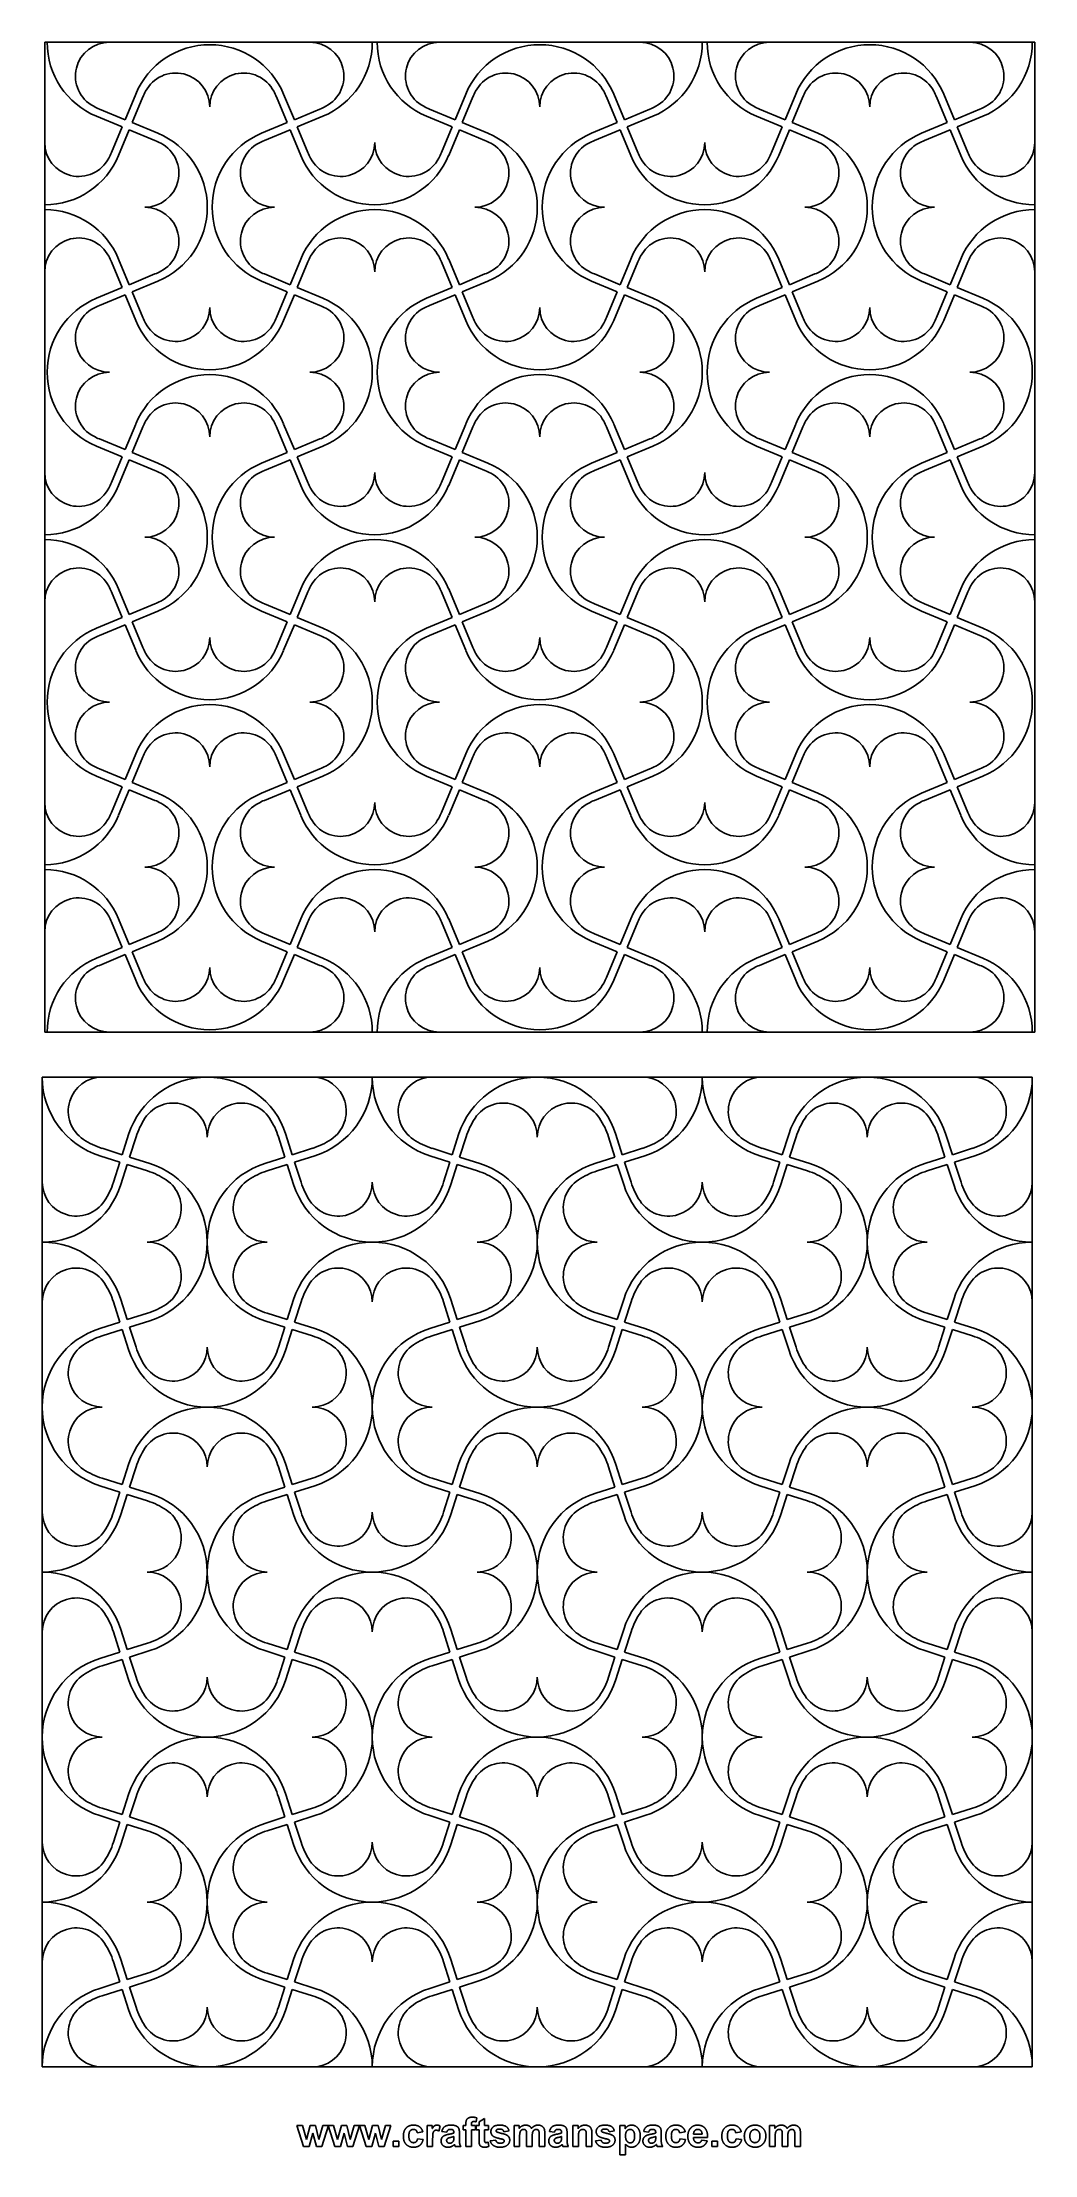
# Model space of a CAD drawing. Header units: millimetres. Extents: x -34 to 68, y -113 to 105.
import ezdxf

# ---------------------------------------------------------------- set-up
doc = ezdxf.new("R2010")
doc.units = ezdxf.units.MM
doc.header["$MEASUREMENT"] = 0
doc.layers.add('Layer 03', color=5, linetype='Continuous')

msp = doc.modelspace()

# ---------------------------------------------------------------- linework, layer by layer
at = {"layer": 'Layer 03'}
for p, q in [((-34, 104.7), (-34, 2.7)), ((-34, 104.7), (68, 104.7)), ((68, 104.7), (68, 2.7)), ((-25.72, 96.72), (-24.62, 99.36)), ((-23.88, 99.06), (-24.98, 96.42)), ((-9.02, 96.42), (-10.12, 99.06)), ((-9.38, 99.36), (-8.28, 96.72)), ((8.28, 96.72), (9.38, 99.36)), ((10.12, 99.06), (9.02, 96.42)), ((24.98, 96.42), (23.88, 99.06)), ((24.62, 99.36), (25.72, 96.72)), ((42.28, 96.72), (43.38, 99.36)), ((44.12, 99.06), (43.02, 96.42)), ((58.98, 96.42), (57.88, 99.06)), ((58.62, 99.36), (59.72, 96.72)), ((-28.66, 97.08), (-26.02, 95.98)), ((-28.36, 97.82), (-25.72, 96.72)), ((-26.02, 95.98), (-27.12, 93.34)), ((-24.98, 96.42), (-22.34, 95.32)), ((-11.66, 95.32), (-9.02, 96.42)), ((-8.28, 96.72), (-5.64, 97.82)), ((-5.34, 97.08), (-7.98, 95.98)), ((-7.98, 95.98), (-6.88, 93.34)), ((7.98, 95.98), (5.34, 97.08)), ((5.64, 97.82), (8.28, 96.72)), ((6.88, 93.34), (7.98, 95.98)), ((9.02, 96.42), (11.66, 95.32)), ((22.34, 95.32), (24.98, 96.42)), ((25.72, 96.72), (28.36, 97.82)), ((28.66, 97.08), (26.02, 95.98)), ((26.02, 95.98), (27.12, 93.34)), ((41.98, 95.98), (39.34, 97.08)), ((39.64, 97.82), (42.28, 96.72)), ((40.88, 93.34), (41.98, 95.98)), ((43.02, 96.42), (45.66, 95.32)), ((56.34, 95.32), (58.98, 96.42)), ((59.72, 96.72), (62.36, 97.82)), ((62.66, 97.08), (60.02, 95.98)), ((60.02, 95.98), (61.12, 93.34)), ((-25.28, 95.68), (-26.38, 93.04)), ((-22.64, 94.58), (-25.28, 95.68)), ((-11.36, 94.58), (-8.72, 95.68)), ((-8.72, 95.68), (-7.62, 93.04)), ((7.62, 93.04), (8.72, 95.68)), ((8.72, 95.68), (11.36, 94.58)), ((22.64, 94.58), (25.28, 95.68)), ((25.28, 95.68), (26.38, 93.04)), ((41.62, 93.04), (42.72, 95.68)), ((42.72, 95.68), (45.36, 94.58)), ((56.64, 94.58), (59.28, 95.68)), ((59.28, 95.68), (60.38, 93.04)), ((-26.02, 79.42), (-27.12, 82.06)), ((-26.38, 82.36), (-25.28, 79.72)), ((-25.28, 79.72), (-22.64, 80.82)), ((-8.72, 79.72), (-11.36, 80.82)), ((-7.62, 82.36), (-8.72, 79.72)), ((-7.98, 79.42), (-6.88, 82.06)), ((6.88, 82.06), (7.98, 79.42)), ((8.72, 79.72), (7.62, 82.36)), ((11.36, 80.82), (8.72, 79.72)), ((25.28, 79.72), (22.64, 80.82)), ((26.38, 82.36), (25.28, 79.72)), ((26.02, 79.42), (27.12, 82.06)), ((40.88, 82.06), (41.98, 79.42)), ((42.72, 79.72), (41.62, 82.36)), ((45.36, 80.82), (42.72, 79.72)), ((59.28, 79.72), (56.64, 80.82)), ((60.38, 82.36), (59.28, 79.72)), ((60.02, 79.42), (61.12, 82.06)), ((-28.66, 78.32), (-26.02, 79.42)), ((-28.36, 77.58), (-25.72, 78.68)), ((-25.72, 78.68), (-24.62, 76.04)), ((-22.34, 80.08), (-24.98, 78.98)), ((-24.98, 78.98), (-23.88, 76.34)), ((-9.02, 78.98), (-11.66, 80.08)), ((-10.12, 76.34), (-9.02, 78.98)), ((-9.38, 76.04), (-8.28, 78.68)), ((-8.28, 78.68), (-5.64, 77.58)), ((-5.34, 78.32), (-7.98, 79.42)), ((7.98, 79.42), (5.34, 78.32)), ((5.64, 77.58), (8.28, 78.68)), ((8.28, 78.68), (9.38, 76.04)), ((11.66, 80.08), (9.02, 78.98)), ((9.02, 78.98), (10.12, 76.34)), ((24.98, 78.98), (22.34, 80.08)), ((23.88, 76.34), (24.98, 78.98)), ((24.62, 76.04), (25.72, 78.68)), ((25.72, 78.68), (28.36, 77.58)), ((28.66, 78.32), (26.02, 79.42)), ((41.98, 79.42), (39.34, 78.32)), ((39.64, 77.58), (42.28, 78.68)), ((42.28, 78.68), (43.38, 76.04)), ((45.66, 80.08), (43.02, 78.98)), ((43.02, 78.98), (44.12, 76.34)), ((58.98, 78.98), (56.34, 80.08)), ((57.88, 76.34), (58.98, 78.98)), ((58.62, 76.04), (59.72, 78.68)), ((59.72, 78.68), (62.36, 77.58)), ((62.66, 78.32), (60.02, 79.42)), ((-24.62, 65.36), (-25.72, 62.72)), ((-8.28, 62.72), (-9.38, 65.36)), ((9.38, 65.36), (8.28, 62.72)), ((25.72, 62.72), (24.62, 65.36)), ((43.38, 65.36), (42.28, 62.72)), ((59.72, 62.72), (58.62, 65.36)), ((-25.72, 62.72), (-28.36, 63.82)), ((-23.88, 65.06), (-24.98, 62.42)), ((-9.02, 62.42), (-10.12, 65.06)), ((-5.64, 63.82), (-8.28, 62.72)), ((8.28, 62.72), (5.64, 63.82)), ((10.12, 65.06), (9.02, 62.42)), ((24.98, 62.42), (23.88, 65.06)), ((28.36, 63.82), (25.72, 62.72)), ((42.28, 62.72), (39.64, 63.82)), ((44.12, 65.06), (43.02, 62.42)), ((58.98, 62.42), (57.88, 65.06)), ((62.36, 63.82), (59.72, 62.72)), ((-26.02, 61.98), (-28.66, 63.08)), ((-27.12, 59.34), (-26.02, 61.98)), ((-25.28, 61.68), (-26.38, 59.04)), ((-22.64, 60.58), (-25.28, 61.68)), ((-24.98, 62.42), (-22.34, 61.32)), ((-11.66, 61.32), (-9.02, 62.42)), ((-11.36, 60.58), (-8.72, 61.68)), ((-8.72, 61.68), (-7.62, 59.04)), ((-7.98, 61.98), (-5.34, 63.08)), ((-6.88, 59.34), (-7.98, 61.98)), ((5.34, 63.08), (7.98, 61.98)), ((7.98, 61.98), (6.88, 59.34)), ((7.62, 59.04), (8.72, 61.68)), ((8.72, 61.68), (11.36, 60.58)), ((9.02, 62.42), (11.66, 61.32)), ((22.34, 61.32), (24.98, 62.42)), ((22.64, 60.58), (25.28, 61.68)), ((25.28, 61.68), (26.38, 59.04)), ((26.02, 61.98), (28.66, 63.08)), ((27.12, 59.34), (26.02, 61.98)), ((39.34, 63.08), (41.98, 61.98)), ((41.98, 61.98), (40.88, 59.34)), ((41.62, 59.04), (42.72, 61.68)), ((42.72, 61.68), (45.36, 60.58)), ((43.02, 62.42), (45.66, 61.32)), ((56.34, 61.32), (58.98, 62.42)), ((56.64, 60.58), (59.28, 61.68)), ((59.28, 61.68), (60.38, 59.04)), ((60.02, 61.98), (62.66, 63.08)), ((61.12, 59.34), (60.02, 61.98)), ((-27.12, 48.06), (-26.02, 45.42)), ((-26.38, 48.36), (-25.28, 45.72)), ((-7.62, 48.36), (-8.72, 45.72)), ((-6.88, 48.06), (-7.98, 45.42)), ((7.98, 45.42), (6.88, 48.06)), ((8.72, 45.72), (7.62, 48.36)), ((26.38, 48.36), (25.28, 45.72)), ((27.12, 48.06), (26.02, 45.42)), ((41.98, 45.42), (40.88, 48.06)), ((42.72, 45.72), (41.62, 48.36)), ((60.38, 48.36), (59.28, 45.72)), ((61.12, 48.06), (60.02, 45.42)), ((-25.28, 45.72), (-22.64, 46.82)), ((-22.34, 46.08), (-24.98, 44.98)), ((-9.02, 44.98), (-11.66, 46.08)), ((-8.72, 45.72), (-11.36, 46.82)), ((11.36, 46.82), (8.72, 45.72)), ((11.66, 46.08), (9.02, 44.98)), ((24.98, 44.98), (22.34, 46.08)), ((25.28, 45.72), (22.64, 46.82)), ((45.36, 46.82), (42.72, 45.72)), ((45.66, 46.08), (43.02, 44.98)), ((58.98, 44.98), (56.34, 46.08)), ((59.28, 45.72), (56.64, 46.82)), ((-26.02, 45.42), (-28.66, 44.32)), ((-28.36, 43.58), (-25.72, 44.68)), ((-25.72, 44.68), (-24.62, 42.04)), ((-24.98, 44.98), (-23.88, 42.34)), ((-10.12, 42.34), (-9.02, 44.98)), ((-9.38, 42.04), (-8.28, 44.68)), ((-8.28, 44.68), (-5.64, 43.58)), ((-7.98, 45.42), (-5.34, 44.32)), ((5.34, 44.32), (7.98, 45.42)), ((5.64, 43.58), (8.28, 44.68)), ((8.28, 44.68), (9.38, 42.04)), ((9.02, 44.98), (10.12, 42.34)), ((23.88, 42.34), (24.98, 44.98)), ((24.62, 42.04), (25.72, 44.68)), ((25.72, 44.68), (28.36, 43.58)), ((26.02, 45.42), (28.66, 44.32)), ((39.34, 44.32), (41.98, 45.42)), ((39.64, 43.58), (42.28, 44.68)), ((42.28, 44.68), (43.38, 42.04)), ((43.02, 44.98), (44.12, 42.34)), ((57.88, 42.34), (58.98, 44.98)), ((58.62, 42.04), (59.72, 44.68)), ((59.72, 44.68), (62.36, 43.58)), ((60.02, 45.42), (62.66, 44.32)), ((-24.62, 31.36), (-25.72, 28.72)), ((-23.88, 31.06), (-24.98, 28.42)), ((-9.02, 28.42), (-10.12, 31.06)), ((-8.28, 28.72), (-9.38, 31.36)), ((9.38, 31.36), (8.28, 28.72)), ((10.12, 31.06), (9.02, 28.42)), ((24.98, 28.42), (23.88, 31.06)), ((25.72, 28.72), (24.62, 31.36)), ((43.38, 31.36), (42.28, 28.72)), ((44.12, 31.06), (43.02, 28.42)), ((58.98, 28.42), (57.88, 31.06)), ((59.72, 28.72), (58.62, 31.36)), ((-28.66, 29.08), (-26.02, 27.98)), ((-25.72, 28.72), (-28.36, 29.82)), ((-24.98, 28.42), (-22.34, 27.32)), ((-11.66, 27.32), (-9.02, 28.42)), ((-5.64, 29.82), (-8.28, 28.72)), ((-5.34, 29.08), (-7.98, 27.98)), ((7.98, 27.98), (5.34, 29.08)), ((8.28, 28.72), (5.64, 29.82)), ((9.02, 28.42), (11.66, 27.32)), ((22.34, 27.32), (24.98, 28.42)), ((28.36, 29.82), (25.72, 28.72)), ((28.66, 29.08), (26.02, 27.98)), ((41.98, 27.98), (39.34, 29.08)), ((42.28, 28.72), (39.64, 29.82)), ((43.02, 28.42), (45.66, 27.32)), ((56.34, 27.32), (58.98, 28.42)), ((62.36, 29.82), (59.72, 28.72)), ((62.66, 29.08), (60.02, 27.98)), ((-26.02, 27.98), (-27.12, 25.34)), ((-25.28, 27.68), (-26.38, 25.04)), ((-22.64, 26.58), (-25.28, 27.68)), ((-11.36, 26.58), (-8.72, 27.68)), ((-8.72, 27.68), (-7.62, 25.04)), ((-7.98, 27.98), (-6.88, 25.34)), ((6.88, 25.34), (7.98, 27.98)), ((7.62, 25.04), (8.72, 27.68)), ((8.72, 27.68), (11.36, 26.58)), ((22.64, 26.58), (25.28, 27.68)), ((25.28, 27.68), (26.38, 25.04)), ((26.02, 27.98), (27.12, 25.34)), ((40.88, 25.34), (41.98, 27.98)), ((41.62, 25.04), (42.72, 27.68)), ((42.72, 27.68), (45.36, 26.58)), ((56.64, 26.58), (59.28, 27.68)), ((59.28, 27.68), (60.38, 25.04)), ((60.02, 27.98), (61.12, 25.34)), ((-26.02, 11.42), (-27.12, 14.06)), ((-26.38, 14.36), (-25.28, 11.72)), ((-7.62, 14.36), (-8.72, 11.72)), ((-6.88, 14.06), (-7.98, 11.42)), ((7.98, 11.42), (6.88, 14.06)), ((8.72, 11.72), (7.62, 14.36)), ((26.38, 14.36), (25.28, 11.72)), ((27.12, 14.06), (26.02, 11.42)), ((41.98, 11.42), (40.88, 14.06)), ((42.72, 11.72), (41.62, 14.36)), ((60.38, 14.36), (59.28, 11.72)), ((60.02, 11.42), (61.12, 14.06)), ((-28.66, 10.32), (-26.02, 11.42)), ((-25.28, 11.72), (-22.64, 12.82)), ((-22.34, 12.08), (-24.98, 10.98)), ((-24.98, 10.98), (-23.88, 8.34)), ((-9.02, 10.98), (-11.66, 12.08)), ((-8.72, 11.72), (-11.36, 12.82)), ((-10.12, 8.34), (-9.02, 10.98)), ((-7.98, 11.42), (-5.34, 10.32)), ((5.34, 10.32), (7.98, 11.42)), ((11.36, 12.82), (8.72, 11.72)), ((11.66, 12.08), (9.02, 10.98)), ((9.02, 10.98), (10.12, 8.34)), ((24.98, 10.98), (22.34, 12.08)), ((25.28, 11.72), (22.64, 12.82)), ((23.88, 8.34), (24.98, 10.98)), ((26.02, 11.42), (28.66, 10.32)), ((39.34, 10.32), (41.98, 11.42)), ((45.36, 12.82), (42.72, 11.72)), ((45.66, 12.08), (43.02, 10.98)), ((43.02, 10.98), (44.12, 8.34)), ((58.98, 10.98), (56.34, 12.08)), ((59.28, 11.72), (56.64, 12.82)), ((57.88, 8.34), (58.98, 10.98)), ((62.66, 10.32), (60.02, 11.42)), ((-25.72, 10.68), (-28.36, 9.58)), ((-24.62, 8.04), (-25.72, 10.68)), ((-8.28, 10.68), (-9.38, 8.04)), ((-5.64, 9.58), (-8.28, 10.68)), ((8.28, 10.68), (5.64, 9.58)), ((9.38, 8.04), (8.28, 10.68)), ((25.72, 10.68), (24.62, 8.04)), ((28.36, 9.58), (25.72, 10.68)), ((42.28, 10.68), (39.64, 9.58)), ((43.38, 8.04), (42.28, 10.68)), ((59.72, 10.68), (58.62, 8.04)), ((62.36, 9.58), (59.72, 10.68)), ((-34, 2.7), (68, 2.7)), ((-34.25, -1.94), (67.75, -1.94)), ((-34.25, -1.94), (-34.25, -103.94)), ((67.75, -1.94), (67.75, -103.94)), ((-25.35, -7.86), (-26.01, -9.93)), ((-24.59, -8.1), (-25.25, -10.18)), ((-9.91, -8.1), (-9.25, -10.18)), ((-9.15, -7.86), (-8.49, -9.93)), ((8.65, -7.86), (7.99, -9.93)), ((9.41, -8.1), (8.75, -10.18)), ((24.09, -8.1), (24.75, -10.18)), ((24.85, -7.86), (25.51, -9.93)), ((42.65, -7.86), (41.99, -9.93)), ((43.41, -8.1), (42.75, -10.18)), ((58.09, -8.1), (58.75, -10.18)), ((58.85, -7.86), (59.51, -9.93)), ((-28.33, -10.04), (-26.25, -10.7)), ((-26.01, -9.93), (-28.08, -9.27)), ((-26.25, -10.7), (-26.91, -12.77)), ((-25.25, -10.18), (-23.17, -10.84)), ((-9.25, -10.18), (-11.33, -10.84)), ((-8.49, -9.93), (-6.42, -9.27)), ((-6.17, -10.04), (-8.25, -10.7)), ((-8.25, -10.7), (-7.59, -12.77)), ((5.67, -10.04), (7.75, -10.7)), ((7.99, -9.93), (5.92, -9.27)), ((7.75, -10.7), (7.09, -12.77)), ((8.75, -10.18), (10.83, -10.84)), ((24.75, -10.18), (22.67, -10.84)), ((25.51, -9.93), (27.58, -9.27)), ((27.83, -10.04), (25.75, -10.7)), ((25.75, -10.7), (26.41, -12.77)), ((39.67, -10.04), (41.75, -10.7)), ((41.99, -9.93), (39.92, -9.27)), ((41.75, -10.7), (41.09, -12.77)), ((42.75, -10.18), (44.83, -10.84)), ((58.75, -10.18), (56.67, -10.84)), ((59.51, -9.93), (61.58, -9.27)), ((61.83, -10.04), (59.75, -10.7)), ((59.75, -10.7), (60.41, -12.77)), ((-26.15, -13.01), (-25.49, -10.94)), ((-25.49, -10.94), (-23.42, -11.6)), ((-9.01, -10.94), (-11.08, -11.6)), ((-8.35, -13.01), (-9.01, -10.94)), ((7.85, -13.01), (8.51, -10.94)), ((8.51, -10.94), (10.58, -11.6)), ((24.99, -10.94), (22.92, -11.6)), ((25.65, -13.01), (24.99, -10.94)), ((41.85, -13.01), (42.51, -10.94)), ((42.51, -10.94), (44.58, -11.6)), ((58.99, -10.94), (56.92, -11.6)), ((59.65, -13.01), (58.99, -10.94)), ((-26.25, -27.18), (-26.91, -25.1)), ((-26.15, -24.86), (-25.49, -26.93)), ((-8.35, -24.86), (-9.01, -26.93)), ((-8.25, -27.18), (-7.59, -25.1)), ((7.75, -27.18), (7.09, -25.1)), ((7.85, -24.86), (8.51, -26.93)), ((25.65, -24.86), (24.99, -26.93)), ((25.75, -27.18), (26.41, -25.1)), ((41.75, -27.18), (41.09, -25.1)), ((41.85, -24.86), (42.51, -26.93)), ((59.65, -24.86), (58.99, -26.93)), ((59.75, -27.18), (60.41, -25.1)), ((-28.33, -27.84), (-26.25, -27.18)), ((-26.01, -27.94), (-28.08, -28.6)), ((-25.35, -30.01), (-26.01, -27.94)), ((-25.49, -26.93), (-23.42, -26.27)), ((-25.25, -27.7), (-23.17, -27.04)), ((-24.59, -29.77), (-25.25, -27.7)), ((-9.25, -27.7), (-11.33, -27.04)), ((-9.01, -26.93), (-11.08, -26.27)), ((-9.91, -29.77), (-9.25, -27.7)), ((-9.15, -30.01), (-8.49, -27.94)), ((-8.49, -27.94), (-6.42, -28.6)), ((-6.17, -27.84), (-8.25, -27.18)), ((5.67, -27.84), (7.75, -27.18)), ((7.99, -27.94), (5.92, -28.6)), ((8.65, -30.01), (7.99, -27.94)), ((8.51, -26.93), (10.58, -26.27)), ((8.75, -27.7), (10.83, -27.04)), ((9.41, -29.77), (8.75, -27.7)), ((24.75, -27.7), (22.67, -27.04)), ((24.99, -26.93), (22.92, -26.27)), ((24.09, -29.77), (24.75, -27.7)), ((24.85, -30.01), (25.51, -27.94)), ((25.51, -27.94), (27.58, -28.6)), ((27.83, -27.84), (25.75, -27.18)), ((39.67, -27.84), (41.75, -27.18)), ((41.99, -27.94), (39.92, -28.6)), ((42.65, -30.01), (41.99, -27.94)), ((42.51, -26.93), (44.58, -26.27)), ((42.75, -27.7), (44.83, -27.04)), ((43.41, -29.77), (42.75, -27.7)), ((58.75, -27.7), (56.67, -27.04)), ((58.99, -26.93), (56.92, -26.27)), ((58.09, -29.77), (58.75, -27.7)), ((58.85, -30.01), (59.51, -27.94)), ((59.51, -27.94), (61.58, -28.6)), ((61.83, -27.84), (59.75, -27.18)), ((-26.01, -43.93), (-28.08, -43.27)), ((-25.35, -41.86), (-26.01, -43.93)), ((-24.59, -42.1), (-25.25, -44.18)), ((-9.91, -42.1), (-9.25, -44.18)), ((-9.15, -41.86), (-8.49, -43.93)), ((-8.49, -43.93), (-6.42, -43.27)), ((7.99, -43.93), (5.92, -43.27)), ((8.65, -41.86), (7.99, -43.93)), ((9.41, -42.1), (8.75, -44.18)), ((24.09, -42.1), (24.75, -44.18)), ((24.85, -41.86), (25.51, -43.93)), ((25.51, -43.93), (27.58, -43.27)), ((41.99, -43.93), (39.92, -43.27)), ((42.65, -41.86), (41.99, -43.93)), ((43.41, -42.1), (42.75, -44.18)), ((58.09, -42.1), (58.75, -44.18)), ((58.85, -41.86), (59.51, -43.93)), ((59.51, -43.93), (61.58, -43.27)), ((-28.33, -44.04), (-26.25, -44.7)), ((-26.25, -44.7), (-26.91, -46.77)), ((-26.15, -47.01), (-25.49, -44.94)), ((-25.49, -44.94), (-23.42, -45.6)), ((-25.25, -44.18), (-23.17, -44.84)), ((-9.25, -44.18), (-11.33, -44.84)), ((-9.01, -44.94), (-11.08, -45.6)), ((-8.35, -47.01), (-9.01, -44.94)), ((-6.17, -44.04), (-8.25, -44.7)), ((-8.25, -44.7), (-7.59, -46.77)), ((5.67, -44.04), (7.75, -44.7)), ((7.75, -44.7), (7.09, -46.77)), ((7.85, -47.01), (8.51, -44.94)), ((8.51, -44.94), (10.58, -45.6)), ((8.75, -44.18), (10.83, -44.84)), ((24.75, -44.18), (22.67, -44.84)), ((24.99, -44.94), (22.92, -45.6)), ((25.65, -47.01), (24.99, -44.94)), ((27.83, -44.04), (25.75, -44.7)), ((25.75, -44.7), (26.41, -46.77)), ((39.67, -44.04), (41.75, -44.7)), ((41.75, -44.7), (41.09, -46.77)), ((41.85, -47.01), (42.51, -44.94)), ((42.51, -44.94), (44.58, -45.6)), ((42.75, -44.18), (44.83, -44.84)), ((58.75, -44.18), (56.67, -44.84)), ((58.99, -44.94), (56.92, -45.6)), ((59.65, -47.01), (58.99, -44.94)), ((61.83, -44.04), (59.75, -44.7)), ((59.75, -44.7), (60.41, -46.77)), ((-26.25, -61.18), (-26.91, -59.1)), ((-26.15, -58.86), (-25.49, -60.93)), ((-25.49, -60.93), (-23.42, -60.27)), ((-9.01, -60.93), (-11.08, -60.27)), ((-8.35, -58.86), (-9.01, -60.93)), ((-8.25, -61.18), (-7.59, -59.1)), ((7.75, -61.18), (7.09, -59.1)), ((7.85, -58.86), (8.51, -60.93)), ((8.51, -60.93), (10.58, -60.27)), ((24.99, -60.93), (22.92, -60.27)), ((25.65, -58.86), (24.99, -60.93)), ((25.75, -61.18), (26.41, -59.1)), ((41.75, -61.18), (41.09, -59.1)), ((41.85, -58.86), (42.51, -60.93)), ((42.51, -60.93), (44.58, -60.27)), ((58.99, -60.93), (56.92, -60.27)), ((59.65, -58.86), (58.99, -60.93)), ((59.75, -61.18), (60.41, -59.1)), ((-28.33, -61.84), (-26.25, -61.18)), ((-26.01, -61.94), (-28.08, -62.6)), ((-25.35, -64.01), (-26.01, -61.94)), ((-25.25, -61.7), (-23.17, -61.04)), ((-24.59, -63.77), (-25.25, -61.7)), ((-9.25, -61.7), (-11.33, -61.04)), ((-9.91, -63.77), (-9.25, -61.7)), ((-9.15, -64.01), (-8.49, -61.94)), ((-8.49, -61.94), (-6.42, -62.6)), ((-6.17, -61.84), (-8.25, -61.18)), ((5.67, -61.84), (7.75, -61.18)), ((7.99, -61.94), (5.92, -62.6)), ((8.65, -64.01), (7.99, -61.94)), ((8.75, -61.7), (10.83, -61.04)), ((9.41, -63.77), (8.75, -61.7)), ((24.75, -61.7), (22.67, -61.04)), ((24.09, -63.77), (24.75, -61.7)), ((24.85, -64.01), (25.51, -61.94)), ((25.51, -61.94), (27.58, -62.6)), ((27.83, -61.84), (25.75, -61.18)), ((39.67, -61.84), (41.75, -61.18)), ((41.99, -61.94), (39.92, -62.6)), ((42.65, -64.01), (41.99, -61.94)), ((42.75, -61.7), (44.83, -61.04)), ((43.41, -63.77), (42.75, -61.7)), ((58.75, -61.7), (56.67, -61.04)), ((58.09, -63.77), (58.75, -61.7)), ((58.85, -64.01), (59.51, -61.94)), ((59.51, -61.94), (61.58, -62.6)), ((61.83, -61.84), (59.75, -61.18)), ((-25.35, -75.86), (-26.01, -77.93)), ((-24.59, -76.1), (-25.25, -78.18)), ((-9.91, -76.1), (-9.25, -78.18)), ((-9.15, -75.86), (-8.49, -77.93)), ((8.65, -75.86), (7.99, -77.93)), ((9.41, -76.1), (8.75, -78.18)), ((24.09, -76.1), (24.75, -78.18)), ((24.85, -75.86), (25.51, -77.93)), ((42.65, -75.86), (41.99, -77.93)), ((43.41, -76.1), (42.75, -78.18)), ((58.09, -76.1), (58.75, -78.18)), ((58.85, -75.86), (59.51, -77.93)), ((-28.33, -78.04), (-26.25, -78.7)), ((-26.01, -77.93), (-28.08, -77.27)), ((-25.25, -78.18), (-23.17, -78.84)), ((-9.25, -78.18), (-11.33, -78.84)), ((-8.49, -77.93), (-6.42, -77.27)), ((-6.17, -78.04), (-8.25, -78.7)), ((5.67, -78.04), (7.75, -78.7)), ((7.99, -77.93), (5.92, -77.27)), ((8.75, -78.18), (10.83, -78.84)), ((24.75, -78.18), (22.67, -78.84)), ((25.51, -77.93), (27.58, -77.27)), ((27.83, -78.04), (25.75, -78.7)), ((39.67, -78.04), (41.75, -78.7)), ((41.99, -77.93), (39.92, -77.27)), ((42.75, -78.18), (44.83, -78.84)), ((58.75, -78.18), (56.67, -78.84)), ((59.51, -77.93), (61.58, -77.27)), ((61.83, -78.04), (59.75, -78.7)), ((-26.25, -78.7), (-26.91, -80.77)), ((-26.15, -81.01), (-25.49, -78.94)), ((-25.49, -78.94), (-23.42, -79.6)), ((-9.01, -78.94), (-11.08, -79.6)), ((-8.35, -81.01), (-9.01, -78.94)), ((-8.25, -78.7), (-7.59, -80.77)), ((7.75, -78.7), (7.09, -80.77)), ((7.85, -81.01), (8.51, -78.94)), ((8.51, -78.94), (10.58, -79.6)), ((24.99, -78.94), (22.92, -79.6)), ((25.65, -81.01), (24.99, -78.94)), ((25.75, -78.7), (26.41, -80.77)), ((41.75, -78.7), (41.09, -80.77)), ((41.85, -81.01), (42.51, -78.94)), ((42.51, -78.94), (44.58, -79.6)), ((58.99, -78.94), (56.92, -79.6)), ((59.65, -81.01), (58.99, -78.94)), ((59.75, -78.7), (60.41, -80.77)), ((-26.25, -95.18), (-26.91, -93.1)), ((-26.15, -92.86), (-25.49, -94.93)), ((-8.35, -92.86), (-9.01, -94.93)), ((-8.25, -95.18), (-7.59, -93.1)), ((7.75, -95.18), (7.09, -93.1)), ((7.85, -92.86), (8.51, -94.93)), ((25.65, -92.86), (24.99, -94.93)), ((25.75, -95.18), (26.41, -93.1)), ((41.75, -95.18), (41.09, -93.1)), ((41.85, -92.86), (42.51, -94.93)), ((59.65, -92.86), (58.99, -94.93)), ((59.75, -95.18), (60.41, -93.1)), ((-28.33, -95.84), (-26.25, -95.18)), ((-25.49, -94.93), (-23.42, -94.27)), ((-25.25, -95.7), (-23.17, -95.04)), ((-24.59, -97.77), (-25.25, -95.7)), ((-9.25, -95.7), (-11.33, -95.04)), ((-9.01, -94.93), (-11.08, -94.27)), ((-9.91, -97.77), (-9.25, -95.7)), ((-6.17, -95.84), (-8.25, -95.18)), ((5.67, -95.84), (7.75, -95.18)), ((8.51, -94.93), (10.58, -94.27)), ((8.75, -95.7), (10.83, -95.04)), ((9.41, -97.77), (8.75, -95.7)), ((24.75, -95.7), (22.67, -95.04)), ((24.99, -94.93), (22.92, -94.27)), ((24.09, -97.77), (24.75, -95.7)), ((27.83, -95.84), (25.75, -95.18)), ((39.67, -95.84), (41.75, -95.18)), ((42.51, -94.93), (44.58, -94.27)), ((42.75, -95.7), (44.83, -95.04)), ((43.41, -97.77), (42.75, -95.7)), ((58.75, -95.7), (56.67, -95.04)), ((58.99, -94.93), (56.92, -94.27)), ((58.09, -97.77), (58.75, -95.7)), ((61.83, -95.84), (59.75, -95.18)), ((-26.01, -95.94), (-28.08, -96.6)), ((-25.35, -98.01), (-26.01, -95.94)), ((-9.15, -98.01), (-8.49, -95.94)), ((-8.49, -95.94), (-6.42, -96.6)), ((7.99, -95.94), (5.92, -96.6)), ((8.65, -98.01), (7.99, -95.94)), ((24.85, -98.01), (25.51, -95.94)), ((25.51, -95.94), (27.58, -96.6)), ((41.99, -95.94), (39.92, -96.6)), ((42.65, -98.01), (41.99, -95.94)), ((58.85, -98.01), (59.51, -95.94)), ((59.51, -95.94), (61.58, -96.6)), ((67.75, -103.94), (-34.25, -103.94)), ((-7.32, -112.15), (-8.01, -109.98)), ((-8.01, -109.98), (-7.45, -109.98)), ((-7.45, -109.98), (-7.04, -111.4)), ((-7.04, -111.4), (-6.66, -109.98)), ((-6.37, -110.76), (-6.75, -112.15)), ((-6.66, -109.98), (-6.1, -109.98)), ((-6.01, -112.15), (-6.37, -110.76)), ((-6.1, -109.98), (-5.75, -111.4)), ((-5.75, -111.4), (-5.33, -109.98)), ((-4.77, -109.98), (-5.46, -112.15)), ((-5.33, -109.98), (-4.77, -109.98)), ((-4.1, -112.15), (-4.79, -109.98)), ((-4.79, -109.98), (-4.23, -109.98)), ((-4.23, -109.98), (-3.82, -111.4)), ((-3.82, -111.4), (-3.43, -109.98)), ((-3.15, -110.76), (-3.53, -112.15)), ((-3.43, -109.98), (-2.88, -109.98)), ((-2.79, -112.15), (-3.15, -110.76)), ((-2.88, -109.98), (-2.52, -111.4)), ((-2.52, -111.4), (-2.11, -109.98)), ((-1.55, -109.98), (-2.24, -112.15)), ((-2.11, -109.98), (-1.55, -109.98)), ((-0.88, -112.15), (-1.57, -109.98)), ((-1.57, -109.98), (-1.01, -109.98)), ((-1.01, -109.98), (-0.6, -111.4)), ((-0.6, -111.4), (-0.21, -109.98)), ((0.07, -110.76), (-0.31, -112.15)), ((-0.21, -109.98), (0.34, -109.98)), ((0.44, -112.15), (0.07, -110.76)), ((0.34, -109.98), (0.7, -111.4)), ((0.7, -111.4), (1.11, -109.98)), ((1.67, -109.98), (0.98, -112.15)), ((1.11, -109.98), (1.67, -109.98)), ((4.95, -110.61), (4.38, -110.71)), ((5.39, -112.15), (5.39, -109.98)), ((5.39, -109.98), (5.93, -109.98)), ((5.93, -109.98), (5.93, -110.29)), ((6.76, -110.04), (6.59, -110.54)), ((7.43, -110.65), (6.91, -110.58)), ((8.15, -110.74), (8.15, -110.69)), ((8.73, -110.77), (8.73, -111.44)), ((9.1, -109.98), (9.39, -109.98)), ((9.1, -110.43), (9.1, -109.98)), ((9.39, -110.43), (9.1, -110.43)), ((9.39, -109.98), (9.39, -109.82)), ((9.39, -112.15), (9.39, -110.43)), ((9.97, -109.83), (9.97, -109.98)), ((9.97, -109.98), (10.38, -109.98)), ((10.38, -110.43), (9.97, -110.43)), ((9.97, -110.43), (9.97, -112.15)), ((10.38, -109.98), (10.38, -110.43)), ((10.52, -109.19), (10.46, -109.59)), ((10.47, -110.43), (10.47, -109.98)), ((10.47, -109.98), (10.75, -109.98)), ((10.75, -110.43), (10.47, -110.43)), ((10.75, -109.58), (11.32, -109.24)), ((10.75, -109.98), (10.75, -109.58)), ((10.75, -111.38), (10.75, -110.43)), ((11.32, -109.24), (11.32, -109.98)), ((11.32, -109.98), (11.71, -109.98)), ((11.71, -110.43), (11.32, -110.43)), ((11.32, -110.43), (11.32, -111.32)), ((11.71, -109.98), (11.71, -110.43)), ((13.84, -110.52), (13.3, -110.61)), ((14.36, -109.98), (14.88, -109.98)), ((14.36, -112.15), (14.36, -109.98)), ((14.88, -109.98), (14.88, -110.28)), ((15.65, -112.15), (15.65, -110.96)), ((16.95, -112.15), (16.95, -110.91)), ((17.52, -110.76), (17.52, -112.15)), ((18.52, -110.65), (18, -110.58)), ((19.25, -110.74), (19.25, -110.69)), ((19.82, -110.77), (19.82, -111.44)), ((20.41, -112.15), (20.41, -109.98)), ((20.41, -109.98), (20.95, -109.98)), ((20.95, -109.98), (20.95, -110.3)), ((22.38, -110.8), (22.38, -112.15)), ((24.69, -110.52), (24.15, -110.61)), ((25.26, -109.98), (25.8, -109.98)), ((25.26, -112.98), (25.26, -109.98)), ((25.8, -109.98), (25.8, -110.3)), ((28.23, -110.65), (27.71, -110.58)), ((28.95, -110.74), (28.95, -110.69)), ((29.52, -110.77), (29.52, -111.44)), ((31.99, -110.61), (31.41, -110.71)), ((32.85, -110.87), (33.73, -110.87)), ((37.76, -110.61), (37.19, -110.71)), ((40.69, -109.98), (41.21, -109.98)), ((40.69, -112.15), (40.69, -109.98)), ((41.21, -109.98), (41.21, -110.28)), ((41.99, -112.15), (41.99, -110.96)), ((43.28, -112.15), (43.28, -110.91)), ((43.86, -110.76), (43.86, -112.15)), ((-6.75, -112.15), (-7.32, -112.15)), ((-5.46, -112.15), (-6.01, -112.15)), ((-3.53, -112.15), (-4.1, -112.15)), ((-2.24, -112.15), (-2.79, -112.15)), ((-0.31, -112.15), (-0.88, -112.15)), ((0.98, -112.15), (0.44, -112.15)), ((1.91, -112.15), (1.91, -111.58)), ((1.91, -111.58), (2.49, -111.58)), ((2.49, -112.15), (1.91, -112.15)), ((2.49, -111.58), (2.49, -112.15)), ((4.41, -111.34), (4.99, -111.41)), ((5.97, -112.15), (5.39, -112.15)), ((5.97, -111.48), (5.97, -112.15)), ((8.15, -111.23), (8.15, -111.11)), ((8.88, -112.15), (8.3, -112.15)), ((9.97, -112.15), (9.39, -112.15)), ((11.7, -111.69), (11.75, -112.12)), ((11.89, -111.54), (12.47, -111.47)), ((14.93, -112.15), (14.36, -112.15)), ((14.93, -111.1), (14.93, -112.15)), ((16.23, -112.15), (15.65, -112.15)), ((16.23, -111.11), (16.23, -112.15)), ((17.52, -112.15), (16.95, -112.15)), ((19.25, -111.23), (19.25, -111.11)), ((19.97, -112.15), (19.39, -112.15)), ((20.99, -112.15), (20.41, -112.15)), ((20.99, -111.17), (20.99, -112.15)), ((21.8, -112.15), (21.8, -111.04)), ((22.38, -112.15), (21.8, -112.15)), ((22.75, -111.54), (23.32, -111.47)), ((25.84, -112.98), (25.26, -112.98)), ((25.84, -111.89), (25.84, -112.98)), ((28.95, -111.23), (28.95, -111.11)), ((29.67, -112.15), (29.1, -112.15)), ((31.45, -111.34), (32.02, -111.41)), ((34.3, -111.22), (32.84, -111.22)), ((33.69, -111.47), (34.26, -111.54)), ((34.73, -112.15), (34.73, -111.58)), ((34.73, -111.58), (35.3, -111.58)), ((35.3, -112.15), (34.73, -112.15)), ((35.3, -111.58), (35.3, -112.15)), ((37.23, -111.34), (37.8, -111.41)), ((41.26, -112.15), (40.69, -112.15)), ((41.26, -111.1), (41.26, -112.15)), ((42.56, -112.15), (41.99, -112.15)), ((42.56, -111.11), (42.56, -112.15)), ((43.86, -112.15), (43.28, -112.15))]:
    msp.add_line(p, q, dxfattribs=at)
for centre, radius, start, end in [((-25.5, 104.7), 8.25, 180, 247.4476), ((-27.33, 101.2), 3.5, 90, 242.3842), ((-6.67, 101.2), 3.5, 297.6158, 90), ((6.67, 101.2), 3.5, 90, 242.3842), ((27.33, 101.2), 3.5, 297.6158, 90), ((40.67, 101.2), 3.5, 90, 242.3842), ((61.33, 101.2), 3.5, 297.6158, 90), ((-20.5, 98.03), 3.5, 360, 152.3842), ((-13.5, 98.03), 3.5, 27.6158, 180), ((13.5, 98.03), 3.5, 360, 152.3842), ((20.5, 98.03), 3.5, 27.6158, 180), ((47.5, 98.03), 3.5, 360, 152.3842), ((54.5, 98.03), 3.5, 27.6158, 180), ((-25.5, 104.7), 7.45, 242.3842, 247.4476), ((-17, 96.2), 7.45, 152.3842, 157.4476), ((-17, 96.2), 7.45, 22.5524, 27.6158), ((-8.5, 104.7), 7.45, 292.5524, 297.6158), ((8.5, 104.7), 7.45, 242.3842, 247.4476), ((17, 96.2), 7.45, 152.3842, 157.4476), ((17, 96.2), 7.45, 22.5524, 27.6158), ((25.5, 104.7), 7.45, 292.5524, 297.6158), ((42.5, 104.7), 7.45, 242.3842, 247.4476), ((51, 96.2), 7.45, 152.3842, 157.4476), ((51, 96.2), 7.45, 22.5524, 27.6158), ((59.5, 104.7), 7.45, 292.5524, 297.6158), ((-23.67, 91.2), 3.5, 270, 62.3842), ((-25.5, 87.7), 7.45, 62.3842, 67.4476), ((-3.5, 94.37), 3.5, 207.6158, 360), ((3.5, 94.37), 3.5, 180, 332.3842), ((30.5, 94.37), 3.5, 207.6158, 360), ((37.5, 94.37), 3.5, 180, 332.3842), ((64.5, 94.37), 3.5, 207.6158, 360), ((0, 96.2), 8.25, 202.5524, 270), ((0, 96.2), 7.45, 202.5524, 207.6158), ((0, 96.2), 8.25, 270, 337.4476), ((0, 96.2), 7.45, 332.3842, 337.4476), ((34, 96.2), 8.25, 202.5524, 270), ((34, 96.2), 7.45, 202.5524, 207.6158), ((34, 96.2), 8.25, 270, 337.4476), ((34, 96.2), 7.45, 332.3842, 337.4476), ((68, 96.2), 8.25, 202.5524, 270), ((68, 96.2), 7.45, 202.5524, 207.6158), ((-23.67, 84.2), 3.5, 297.6158, 90), ((0, 79.2), 8.25, 90, 157.4476), ((0, 79.2), 8.25, 22.5524, 90), ((34, 79.2), 8.25, 90, 157.4476), ((34, 79.2), 8.25, 22.5524, 90), ((68, 79.2), 8.25, 90, 157.4476), ((-30.5, 81.03), 3.5, 27.6158, 180), ((-34, 79.2), 7.45, 22.5524, 27.6158), ((-25.5, 87.7), 7.45, 292.5524, 297.6158), ((-17, 79.2), 7.45, 202.5524, 207.6158), ((-20.5, 77.37), 3.5, 207.6158, 0), ((-13.5, 77.37), 3.5, 180, 332.3842), ((-17, 79.2), 7.45, 332.3842, 337.4476), ((-8.5, 70.7), 8.25, 360, 67.4476), ((8.5, 70.7), 8.25, 112.5524, 180), ((17, 79.2), 7.45, 202.5524, 207.6158), ((13.5, 77.37), 3.5, 207.6158, 0), ((20.5, 77.37), 3.5, 180, 332.3842), ((17, 79.2), 7.45, 332.3842, 337.4476), ((25.5, 70.7), 8.25, 0, 67.4476), ((42.5, 70.7), 8.25, 112.5524, 180), ((51, 79.2), 7.45, 202.5524, 207.6158), ((47.5, 77.37), 3.5, 207.6158, 0), ((54.5, 77.37), 3.5, 180, 332.3842), ((51, 79.2), 7.45, 332.3842, 337.4476), ((59.5, 70.7), 8.25, 0, 67.4476), ((-17, 79.2), 8.25, 202.5524, 270), ((-17, 79.2), 8.25, 270, 337.4476), ((17, 79.2), 8.25, 202.5524, 270), ((17, 79.2), 8.25, 270, 337.4476), ((51, 79.2), 8.25, 202.5524, 270), ((51, 79.2), 8.25, 270, 337.4476), ((-17, 62.2), 8.25, 90, 157.4476), ((-17, 62.2), 8.25, 22.5524, 90), ((-8.5, 70.7), 8.25, 292.5524, 360), ((8.5, 70.7), 8.25, 180, 247.4476), ((17, 62.2), 8.25, 90, 157.4476), ((17, 62.2), 8.25, 22.5524, 90), ((25.5, 70.7), 8.25, 292.5524, 360), ((42.5, 70.7), 8.25, 180, 247.4476), ((51, 62.2), 8.25, 90, 157.4476), ((51, 62.2), 8.25, 22.5524, 90), ((59.5, 70.7), 8.25, 292.5524, 360), ((-20.5, 64.03), 3.5, 360, 152.3842), ((-13.5, 64.03), 3.5, 27.6158, 180), ((13.5, 64.03), 3.5, 360, 152.3842), ((20.5, 64.03), 3.5, 27.6158, 180), ((47.5, 64.03), 3.5, 360, 152.3842), ((54.5, 64.03), 3.5, 27.6158, 180), ((-17, 62.2), 7.45, 152.3842, 157.4476), ((-17, 62.2), 7.45, 22.5524, 27.6158), ((17, 62.2), 7.45, 152.3842, 157.4476), ((17, 62.2), 7.45, 22.5524, 27.6158), ((51, 62.2), 7.45, 152.3842, 157.4476), ((51, 62.2), 7.45, 22.5524, 27.6158), ((-30.5, 60.37), 3.5, 180, 332.3842), ((-34, 62.2), 7.45, 332.3842, 337.4476), ((-23.67, 57.2), 3.5, 270, 62.3842), ((-25.5, 53.7), 7.45, 62.3842, 67.4476), ((0, 62.2), 8.25, 202.5524, 270), ((0, 62.2), 8.25, 270, 337.4476), ((34, 62.2), 8.25, 202.5524, 270), ((34, 62.2), 8.25, 270, 337.4476), ((68, 62.2), 8.25, 202.5524, 270), ((-23.67, 50.2), 3.5, 297.6158, 90), ((0, 45.2), 8.25, 90, 157.4476), ((0, 45.2), 8.25, 22.5524, 90), ((34, 45.2), 8.25, 90, 157.4476), ((34, 45.2), 8.25, 22.5524, 90), ((68, 45.2), 8.25, 90, 157.4476), ((-3.5, 47.03), 3.5, 0, 152.3842), ((3.5, 47.03), 3.5, 27.6158, 180), ((30.5, 47.03), 3.5, 0, 152.3842), ((37.5, 47.03), 3.5, 27.6158, 180), ((64.5, 47.03), 3.5, 0, 152.3842), ((0, 45.2), 7.45, 152.3842, 157.4476), ((0, 45.2), 7.45, 22.5524, 27.6158), ((34, 45.2), 7.45, 152.3842, 157.4476), ((34, 45.2), 7.45, 22.5524, 27.6158), ((68, 45.2), 7.45, 152.3842, 157.4476), ((-25.5, 53.7), 7.45, 292.5524, 297.6158), ((-25.5, 36.7), 8.25, 112.5524, 180), ((-17, 45.2), 8.25, 202.5524, 270), ((-17, 45.2), 7.45, 202.5524, 207.6158), ((-20.5, 43.37), 3.5, 207.6158, 0), ((-13.5, 43.37), 3.5, 180, 332.3842), ((-17, 45.2), 8.25, 270, 337.4476), ((-17, 45.2), 7.45, 332.3842, 337.4476), ((17, 45.2), 8.25, 202.5524, 270), ((17, 45.2), 7.45, 202.5524, 207.6158), ((13.5, 43.37), 3.5, 207.6158, 0), ((20.5, 43.37), 3.5, 180, 332.3842), ((17, 45.2), 8.25, 270, 337.4476), ((17, 45.2), 7.45, 332.3842, 337.4476), ((51, 45.2), 8.25, 202.5524, 270), ((51, 45.2), 7.45, 202.5524, 207.6158), ((47.5, 43.37), 3.5, 207.6158, 0), ((54.5, 43.37), 3.5, 180, 332.3842), ((51, 45.2), 8.25, 270, 337.4476), ((51, 45.2), 7.45, 332.3842, 337.4476), ((-25.5, 36.7), 8.25, 180, 247.4476), ((-17, 28.2), 8.25, 90, 157.4476), ((-17, 28.2), 8.25, 22.5524, 90), ((17, 28.2), 8.25, 90, 157.4476), ((17, 28.2), 8.25, 22.5524, 90), ((51, 28.2), 8.25, 90, 157.4476), ((51, 28.2), 8.25, 22.5524, 90), ((-20.5, 30.03), 3.5, 360, 152.3842), ((-13.5, 30.03), 3.5, 27.6158, 180), ((13.5, 30.03), 3.5, 360, 152.3842), ((20.5, 30.03), 3.5, 27.6158, 180), ((47.5, 30.03), 3.5, 360, 152.3842), ((54.5, 30.03), 3.5, 27.6158, 180), ((-17, 28.2), 7.45, 152.3842, 157.4476), ((-17, 28.2), 7.45, 22.5524, 27.6158), ((17, 28.2), 7.45, 152.3842, 157.4476), ((17, 28.2), 7.45, 22.5524, 27.6158), ((51, 28.2), 7.45, 152.3842, 157.4476), ((51, 28.2), 7.45, 22.5524, 27.6158), ((-23.67, 23.2), 3.5, 270, 62.3842), ((-25.5, 19.7), 7.45, 62.3842, 67.4476), ((-3.5, 26.37), 3.5, 207.6158, 360), ((3.5, 26.37), 3.5, 180, 332.3842), ((30.5, 26.37), 3.5, 207.6158, 360), ((37.5, 26.37), 3.5, 180, 332.3842), ((64.5, 26.37), 3.5, 207.6158, 360), ((0, 28.2), 8.25, 202.5524, 270), ((0, 28.2), 7.45, 202.5524, 207.6158), ((0, 28.2), 8.25, 270, 337.4476), ((0, 28.2), 7.45, 332.3842, 337.4476), ((34, 28.2), 8.25, 202.5524, 270), ((34, 28.2), 7.45, 202.5524, 207.6158), ((34, 28.2), 8.25, 270, 337.4476), ((34, 28.2), 7.45, 332.3842, 337.4476), ((68, 28.2), 8.25, 202.5524, 270), ((68, 28.2), 7.45, 202.5524, 207.6158), ((-23.67, 16.2), 3.5, 297.6158, 90), ((0, 11.2), 8.25, 90, 157.4476), ((0, 11.2), 8.25, 22.5524, 90), ((34, 11.2), 8.25, 90, 157.4476), ((34, 11.2), 8.25, 22.5524, 90), ((68, 11.2), 8.25, 90, 157.4476), ((-30.5, 13.03), 3.5, 27.6158, 180), ((-3.5, 13.03), 3.5, 0, 152.3842), ((3.5, 13.03), 3.5, 27.6158, 180), ((30.5, 13.03), 3.5, 0, 152.3842), ((37.5, 13.03), 3.5, 27.6158, 180), ((-34, 11.2), 7.45, 22.5524, 27.6158), ((-25.5, 19.7), 7.45, 292.5524, 297.6158), ((0, 11.2), 7.45, 152.3842, 157.4476), ((0, 11.2), 7.45, 22.5524, 27.6158), ((34, 11.2), 7.45, 152.3842, 157.4476), ((34, 11.2), 7.45, 22.5524, 27.6158), ((-27.33, 6.2), 3.5, 117.6158, 270), ((-25.5, 2.7), 7.45, 112.5524, 117.6158), ((-20.5, 9.37), 3.5, 207.6158, 0), ((-13.5, 9.37), 3.5, 180, 332.3842), ((-6.67, 6.2), 3.5, 270, 62.3842), ((-8.5, 2.7), 7.45, 62.3842, 67.4476), ((6.67, 6.2), 3.5, 117.6158, 270), ((8.5, 2.7), 7.45, 112.5524, 117.6158), ((13.5, 9.37), 3.5, 207.6158, 0), ((20.5, 9.37), 3.5, 180, 332.3842), ((27.33, 6.2), 3.5, 270, 62.3842), ((25.5, 2.7), 7.45, 62.3842, 67.4476), ((40.67, 6.2), 3.5, 117.6158, 270), ((42.5, 2.7), 7.45, 112.5524, 117.6158), ((47.5, 9.37), 3.5, 207.6158, 0), ((54.5, 9.37), 3.5, 180, 332.3842), ((61.33, 6.2), 3.5, 270, 62.3842), ((59.5, 2.7), 7.45, 62.3842, 67.4476), ((59.5, 2.7), 8.25, 360, 67.4476), ((-17, 11.2), 7.45, 202.5524, 207.6158), ((-17, 11.2), 7.45, 332.3842, 337.4476), ((17, 11.2), 7.45, 202.5524, 207.6158), ((17, 11.2), 7.45, 332.3842, 337.4476), ((51, 11.2), 7.45, 202.5524, 207.6158), ((51, 11.2), 7.45, 332.3842, 337.4476), ((-25.75, -1.94), 8.5, 180, 252.3528), ((-17.25, -10.44), 8.5, 90, 162.3528), ((-6.43, -5.44), 3.5, 303.5573, 90), ((8.25, -1.94), 8.5, 180, 252.3528), ((16.75, -10.44), 8.5, 90, 162.3528), ((27.57, -5.44), 3.5, 303.5573, 90), ((42.25, -1.94), 8.5, 180, 252.3528), ((50.75, -10.44), 8.5, 90, 162.3528), ((61.57, -5.44), 3.5, 303.5573, 90), ((-17.25, -10.44), 7.7, 146.4427, 162.3528), ((-20.75, -8.11), 3.5, 360, 146.4427), ((16.75, -10.44), 7.7, 146.4427, 162.3528), ((13.25, -8.11), 3.5, 360, 146.4427), ((50.75, -10.44), 7.7, 146.4427, 162.3528), ((47.25, -8.11), 3.5, 360, 146.4427), ((-8.75, -1.94), 7.7, 287.6472, 303.5573), ((25.25, -1.94), 7.7, 287.6472, 303.5573), ((59.25, -1.94), 7.7, 287.6472, 303.5573), ((-8.75, -18.94), 8.5, 107.6472, 180), ((25.25, -18.94), 8.5, 107.6472, 180), ((59.25, -18.94), 8.5, 107.6472, 180), ((-34.25, -10.44), 8.5, 270, 342.3528), ((-11.07, -15.44), 3.5, 123.5573, 270), ((-8.75, -18.94), 7.7, 107.6472, 123.5573), ((-0.25, -10.44), 7.7, 197.6472, 213.5573), ((-3.75, -12.76), 3.5, 213.5573, 360), ((-0.25, -10.44), 8.5, 270, 342.3528), ((22.93, -15.44), 3.5, 123.5573, 270), ((25.25, -18.94), 7.7, 107.6472, 123.5573), ((33.75, -10.44), 7.7, 197.6472, 213.5573), ((30.25, -12.76), 3.5, 213.5573, 360), ((33.75, -10.44), 8.5, 270, 342.3528), ((56.93, -15.44), 3.5, 123.5573, 270), ((59.25, -18.94), 7.7, 107.6472, 123.5573), ((67.75, -10.44), 7.7, 197.6472, 213.5573), ((64.25, -12.76), 3.5, 213.5573, 360), ((-23.43, -22.44), 3.5, 303.5573, 90), ((-25.75, -18.94), 8.5, 287.6472, 360), ((-0.25, -27.44), 8.5, 90, 162.3528), ((10.57, -22.44), 3.5, 303.5573, 90), ((8.25, -18.94), 8.5, 287.6472, 360), ((33.75, -27.44), 8.5, 90, 162.3528), ((44.57, -22.44), 3.5, 303.5573, 90), ((42.25, -18.94), 8.5, 287.6472, 360), ((67.75, -27.44), 8.5, 90, 162.3528), ((-30.75, -25.11), 3.5, 33.5573, 180), ((3.25, -25.11), 3.5, 33.5573, 180), ((37.25, -25.11), 3.5, 33.5573, 180), ((-34.25, -27.44), 7.7, 17.6472, 33.5573), ((-0.25, -27.44), 7.7, 17.6472, 33.5573), ((33.75, -27.44), 7.7, 17.6472, 33.5573), ((-25.75, -18.94), 7.7, 287.6472, 303.5573), ((8.25, -18.94), 7.7, 287.6472, 303.5573), ((42.25, -18.94), 7.7, 287.6472, 303.5573), ((-8.75, -35.94), 8.5, 360, 72.3528), ((25.25, -35.94), 8.5, 360, 72.3528), ((59.25, -35.94), 8.5, 0, 72.3528), ((-28.07, -32.44), 3.5, 123.5573, 270), ((-25.75, -35.94), 7.7, 107.6472, 123.5573), ((-13.75, -29.76), 3.5, 180, 326.4427), ((-17.25, -27.44), 8.5, 270, 342.3528), ((-17.25, -27.44), 7.7, 326.4427, 342.3528), ((5.93, -32.44), 3.5, 123.5573, 270), ((8.25, -35.94), 7.7, 107.6472, 123.5573), ((20.25, -29.76), 3.5, 180, 326.4427), ((16.75, -27.44), 8.5, 270, 342.3528), ((16.75, -27.44), 7.7, 326.4427, 342.3528), ((39.93, -32.44), 3.5, 123.5573, 270), ((42.25, -35.94), 7.7, 107.6472, 123.5573), ((54.25, -29.76), 3.5, 180, 326.4427), ((50.75, -27.44), 8.5, 270, 342.3528), ((50.75, -27.44), 7.7, 326.4427, 342.3528), ((-25.75, -35.94), 8.5, 180, 252.3528), ((-17.25, -44.44), 8.5, 90, 162.3528), ((-6.43, -39.44), 3.5, 303.5573, 90), ((8.25, -35.94), 8.5, 180, 252.3528), ((16.75, -44.44), 8.5, 90, 162.3528), ((27.57, -39.44), 3.5, 303.5573, 90), ((42.25, -35.94), 8.5, 180, 252.3528), ((50.75, -44.44), 8.5, 90, 162.3528), ((61.57, -39.44), 3.5, 303.5573, 90), ((-20.75, -42.11), 3.5, 360, 146.4427), ((13.25, -42.11), 3.5, 360, 146.4427), ((47.25, -42.11), 3.5, 360, 146.4427), ((-17.25, -44.44), 7.7, 146.4427, 162.3528), ((16.75, -44.44), 7.7, 146.4427, 162.3528), ((50.75, -44.44), 7.7, 146.4427, 162.3528), ((-8.75, -35.94), 7.7, 287.6472, 303.5573), ((25.25, -35.94), 7.7, 287.6472, 303.5573), ((59.25, -35.94), 7.7, 287.6472, 303.5573), ((-8.75, -52.94), 8.5, 107.6472, 180), ((-8.75, -52.94), 7.7, 107.6472, 123.5573), ((25.25, -52.94), 8.5, 107.6472, 180), ((25.25, -52.94), 7.7, 107.6472, 123.5573), ((59.25, -52.94), 8.5, 107.6472, 180), ((59.25, -52.94), 7.7, 107.6472, 123.5573), ((-34.25, -44.44), 8.5, 270, 342.3528), ((-11.07, -49.44), 3.5, 123.5573, 270), ((-0.25, -44.44), 7.7, 197.6472, 213.5573), ((-3.75, -46.76), 3.5, 213.5573, 360), ((-0.25, -44.44), 8.5, 270, 342.3528), ((22.93, -49.44), 3.5, 123.5573, 270), ((33.75, -44.44), 7.7, 197.6472, 213.5573), ((30.25, -46.76), 3.5, 213.5573, 360), ((33.75, -44.44), 8.5, 270, 342.3528), ((56.93, -49.44), 3.5, 123.5573, 270), ((67.75, -44.44), 7.7, 197.6472, 213.5573), ((64.25, -46.76), 3.5, 213.5573, 360), ((-23.43, -56.44), 3.5, 303.5573, 90), ((-25.75, -52.94), 8.5, 287.6472, 360), ((-0.25, -61.44), 8.5, 90, 162.3528), ((10.57, -56.44), 3.5, 303.5573, 90), ((8.25, -52.94), 8.5, 287.6472, 360), ((33.75, -61.44), 8.5, 90, 162.3528), ((44.57, -56.44), 3.5, 303.5573, 90), ((42.25, -52.94), 8.5, 287.6472, 360), ((67.75, -61.44), 8.5, 90, 162.3528), ((-30.75, -59.11), 3.5, 33.5573, 180), ((3.25, -59.11), 3.5, 33.5573, 180), ((37.25, -59.11), 3.5, 33.5573, 180), ((-34.25, -61.44), 7.7, 17.6472, 33.5573), ((-0.25, -61.44), 7.7, 17.6472, 33.5573), ((33.75, -61.44), 7.7, 17.6472, 33.5573), ((-25.75, -52.94), 7.7, 287.6472, 303.5573), ((8.25, -52.94), 7.7, 287.6472, 303.5573), ((42.25, -52.94), 7.7, 287.6472, 303.5573), ((-25.75, -69.94), 7.7, 107.6472, 123.5573), ((-8.75, -69.94), 8.5, 0, 72.3528), ((8.25, -69.94), 7.7, 107.6472, 123.5573), ((25.25, -69.94), 8.5, 0, 72.3528), ((42.25, -69.94), 7.7, 107.6472, 123.5573), ((59.25, -69.94), 8.5, 0, 72.3528), ((-28.07, -66.44), 3.5, 123.5573, 270), ((-13.75, -63.76), 3.5, 180, 326.4427), ((-17.25, -61.44), 8.5, 270, 342.3528), ((-17.25, -61.44), 7.7, 326.4427, 342.3528), ((5.93, -66.44), 3.5, 123.5573, 270), ((20.25, -63.76), 3.5, 180, 326.4427), ((16.75, -61.44), 8.5, 270, 342.3528), ((16.75, -61.44), 7.7, 326.4427, 342.3528), ((39.93, -66.44), 3.5, 123.5573, 270), ((54.25, -63.76), 3.5, 180, 326.4427), ((50.75, -61.44), 8.5, 270, 342.3528), ((50.75, -61.44), 7.7, 326.4427, 342.3528), ((-25.75, -69.94), 8.5, 180, 252.3528), ((-17.25, -78.44), 8.5, 90, 162.3528), ((-6.43, -73.44), 3.5, 303.5573, 90), ((8.25, -69.94), 8.5, 180, 252.3528), ((16.75, -78.44), 8.5, 90, 162.3528), ((27.57, -73.44), 3.5, 303.5573, 90), ((42.25, -69.94), 8.5, 180, 252.3528), ((50.75, -78.44), 8.5, 90, 162.3528), ((61.57, -73.44), 3.5, 303.5573, 90), ((-20.75, -76.11), 3.5, 360, 146.4427), ((13.25, -76.11), 3.5, 360, 146.4427), ((47.25, -76.11), 3.5, 360, 146.4427), ((-17.25, -78.44), 7.7, 146.4427, 162.3528), ((16.75, -78.44), 7.7, 146.4427, 162.3528), ((50.75, -78.44), 7.7, 146.4427, 162.3528), ((-8.75, -69.94), 7.7, 287.6472, 303.5573), ((25.25, -69.94), 7.7, 287.6472, 303.5573), ((59.25, -69.94), 7.7, 287.6472, 303.5573), ((-8.75, -86.94), 8.5, 107.6472, 180), ((-11.07, -83.44), 3.5, 123.5573, 270), ((-8.75, -86.94), 7.7, 107.6472, 123.5573), ((25.25, -86.94), 8.5, 107.6472, 180), ((22.93, -83.44), 3.5, 123.5573, 270), ((25.25, -86.94), 7.7, 107.6472, 123.5573), ((59.25, -86.94), 8.5, 107.6472, 180), ((56.93, -83.44), 3.5, 123.5573, 270), ((59.25, -86.94), 7.7, 107.6472, 123.5573), ((-34.25, -78.44), 8.5, 270, 342.3528), ((-0.25, -78.44), 7.7, 197.6472, 213.5573), ((-3.75, -80.76), 3.5, 213.5573, 360), ((-0.25, -78.44), 8.5, 270, 342.3528), ((33.75, -78.44), 7.7, 197.6472, 213.5573), ((30.25, -80.76), 3.5, 213.5573, 360), ((33.75, -78.44), 8.5, 270, 342.3528), ((67.75, -78.44), 7.7, 197.6472, 213.5573), ((64.25, -80.76), 3.5, 213.5573, 360), ((-23.43, -90.44), 3.5, 303.5573, 90), ((-25.75, -86.94), 8.5, 287.6472, 360), ((-0.25, -95.44), 8.5, 90, 162.3528), ((10.57, -90.44), 3.5, 303.5573, 90), ((8.25, -86.94), 8.5, 287.6472, 360), ((33.75, -95.44), 8.5, 90, 162.3528), ((44.57, -90.44), 3.5, 303.5573, 90), ((42.25, -86.94), 8.5, 287.6472, 0), ((67.75, -95.44), 8.5, 90, 162.3528), ((-30.75, -93.11), 3.5, 33.5573, 180), ((-34.25, -95.44), 7.7, 17.6472, 33.5573), ((3.25, -93.11), 3.5, 33.5573, 180), ((-0.25, -95.44), 7.7, 17.6472, 33.5573), ((37.25, -93.11), 3.5, 33.5573, 180), ((33.75, -95.44), 7.7, 17.6472, 33.5573), ((-25.75, -86.94), 7.7, 287.6472, 303.5573), ((8.25, -86.94), 7.7, 287.6472, 303.5573), ((42.25, -86.94), 7.7, 287.6472, 303.5573), ((-28.07, -100.44), 3.5, 123.5573, 270), ((-25.75, -103.94), 7.7, 107.6472, 123.5573), ((-13.75, -97.76), 3.5, 180, 326.4427), ((-17.25, -95.44), 7.7, 326.4427, 342.3528), ((-8.75, -103.94), 8.5, 0, 72.3528), ((5.93, -100.44), 3.5, 123.5573, 270), ((8.25, -103.94), 7.7, 107.6472, 123.5573), ((20.25, -97.76), 3.5, 180, 326.4427), ((16.75, -95.44), 7.7, 326.4427, 342.3528), ((25.25, -103.94), 8.5, 0, 72.3528), ((39.93, -100.44), 3.5, 123.5573, 270), ((42.25, -103.94), 7.7, 107.6472, 123.5573), ((54.25, -97.76), 3.5, 180, 326.4427), ((50.75, -95.44), 7.7, 326.4427, 342.3528), ((59.25, -103.94), 8.5, 0, 72.3528), ((-17.25, -95.44), 8.5, 270, 342.3528), ((16.75, -95.44), 8.5, 270, 342.3528), ((50.75, -95.44), 8.5, 270, 342.3528)]:
    msp.add_arc(centre, radius, start, end, dxfattribs=at)
at = {"layer": 'Layer 03', "extrusion": (0, 0, -1)}
for centre, radius, start, end in [((8.5, 104.7), 8.25, 180, 247.4476), ((-8.5, 104.7), 8.25, 292.5524, 0), ((-25.5, 104.7), 8.25, 180, 247.4476), ((-42.5, 104.7), 8.25, 292.5524, 360), ((-59.5, 104.7), 8.25, 180, 247.4476), ((17, 96.2), 8.25, 22.5524, 90), ((17, 96.2), 8.25, 90, 157.4476), ((-17, 96.2), 8.25, 22.5524, 90), ((-17, 96.2), 8.25, 90, 157.4476), ((-51, 96.2), 8.25, 22.5524, 90), ((-51, 96.2), 8.25, 90, 157.4476), ((30.5, 94.37), 3.5, 207.6158, 360), ((25.5, 87.7), 8.25, 112.5524, 180), ((8.5, 87.7), 8.25, 0, 67.4476), ((10.33, 91.2), 3.5, 270, 62.3842), ((8.5, 87.7), 7.45, 62.3842, 67.4476), ((-10.33, 91.2), 3.5, 117.6158, 270), ((-8.5, 87.7), 7.45, 112.5524, 117.6158), ((-8.5, 87.7), 8.25, 112.5524, 180), ((-25.5, 87.7), 8.25, 0, 67.4476), ((-23.67, 91.2), 3.5, 270, 62.3842), ((-25.5, 87.7), 7.45, 62.3842, 67.4476), ((-44.33, 91.2), 3.5, 117.6158, 270), ((-42.5, 87.7), 7.45, 112.5524, 117.6158), ((-42.5, 87.7), 8.25, 112.5524, 180), ((-59.5, 87.7), 8.25, 360, 67.4476), ((-57.67, 91.2), 3.5, 270, 62.3842), ((-59.5, 87.7), 7.45, 62.3842, 67.4476), ((34, 96.2), 8.25, 202.5524, 270), ((34, 96.2), 7.45, 202.5524, 207.6158), ((34, 79.2), 8.25, 90, 157.4476), ((25.5, 87.7), 8.25, 180, 247.4476), ((8.5, 87.7), 8.25, 292.5524, 0), ((10.33, 84.2), 3.5, 297.6158, 90), ((-10.33, 84.2), 3.5, 90, 242.3842), ((-8.5, 87.7), 8.25, 180, 247.4476), ((-25.5, 87.7), 8.25, 292.5524, 0), ((-23.67, 84.2), 3.5, 297.6158, 90), ((-44.33, 84.2), 3.5, 90, 242.3842), ((-42.5, 87.7), 8.25, 180, 247.4476), ((-59.5, 87.7), 8.25, 292.5524, 0), ((-57.67, 84.2), 3.5, 297.6158, 90), ((3.5, 81.03), 3.5, 27.6158, 180), ((-3.5, 81.03), 3.5, 0, 152.3842), ((-30.5, 81.03), 3.5, 27.6158, 180), ((-37.5, 81.03), 3.5, 0, 152.3842), ((-64.5, 81.03), 3.5, 27.6158, 180), ((8.5, 87.7), 7.45, 292.5524, 297.6158), ((0, 79.2), 7.45, 22.5524, 27.6158), ((0, 79.2), 7.45, 152.3842, 157.4476), ((-8.5, 87.7), 7.45, 242.3842, 247.4476), ((-25.5, 87.7), 7.45, 292.5524, 297.6158), ((-34, 79.2), 7.45, 22.5524, 27.6158), ((-34, 79.2), 7.45, 152.3842, 157.4476), ((-42.5, 87.7), 7.45, 242.3842, 247.4476), ((-59.5, 87.7), 7.45, 292.5524, 297.6158), ((-68, 79.2), 7.45, 22.5524, 27.6158), ((25.5, 70.7), 8.25, 0, 67.4476), ((27.33, 74.2), 3.5, 270, 62.3842), ((25.5, 70.7), 7.45, 62.3842, 67.4476), ((6.67, 74.2), 3.5, 117.6158, 270), ((8.5, 70.7), 7.45, 112.5524, 117.6158), ((-6.67, 74.2), 3.5, 270, 62.3842), ((-8.5, 70.7), 7.45, 62.3842, 67.4476), ((-27.33, 74.2), 3.5, 117.6158, 270), ((-25.5, 70.7), 7.45, 112.5524, 117.6158), ((-40.67, 74.2), 3.5, 270, 62.3842), ((-42.5, 70.7), 7.45, 62.3842, 67.4476), ((-61.33, 74.2), 3.5, 117.6158, 270), ((-59.5, 70.7), 7.45, 112.5524, 117.6158), ((25.5, 70.7), 8.25, 292.5524, 0), ((27.33, 67.2), 3.5, 297.6158, 90), ((6.67, 67.2), 3.5, 90, 242.3842), ((-6.67, 67.2), 3.5, 297.6158, 90), ((-27.33, 67.2), 3.5, 90, 242.3842), ((-40.67, 67.2), 3.5, 297.6158, 90), ((-61.33, 67.2), 3.5, 90, 242.3842), ((25.5, 70.7), 7.45, 292.5524, 297.6158), ((8.5, 70.7), 7.45, 242.3842, 247.4476), ((-8.5, 70.7), 7.45, 292.5524, 297.6158), ((-25.5, 70.7), 7.45, 242.3842, 247.4476), ((-42.5, 70.7), 7.45, 292.5524, 297.6158), ((-59.5, 70.7), 7.45, 242.3842, 247.4476), ((25.5, 53.7), 8.25, 112.5524, 180), ((8.5, 53.7), 8.25, 0, 67.4476), ((-8.5, 53.7), 8.25, 112.5524, 180), ((-25.5, 53.7), 8.25, 0, 67.4476), ((-42.5, 53.7), 8.25, 112.5524, 180), ((-59.5, 53.7), 8.25, 360, 67.4476), ((34, 62.2), 8.25, 202.5524, 270), ((10.33, 57.2), 3.5, 270, 62.3842), ((8.5, 53.7), 7.45, 62.3842, 67.4476), ((0, 62.2), 7.45, 332.3842, 337.4476), ((3.5, 60.37), 3.5, 180, 332.3842), ((-3.5, 60.37), 3.5, 207.6158, 360), ((0, 62.2), 7.45, 202.5524, 207.6158), ((-10.33, 57.2), 3.5, 117.6158, 270), ((-8.5, 53.7), 7.45, 112.5524, 117.6158), ((-23.67, 57.2), 3.5, 270, 62.3842), ((-25.5, 53.7), 7.45, 62.3842, 67.4476), ((-34, 62.2), 7.45, 332.3842, 337.4476), ((-30.5, 60.37), 3.5, 180, 332.3842), ((-37.5, 60.37), 3.5, 207.6158, 360), ((-34, 62.2), 7.45, 202.5524, 207.6158), ((-44.33, 57.2), 3.5, 117.6158, 270), ((-42.5, 53.7), 7.45, 112.5524, 117.6158), ((-57.67, 57.2), 3.5, 270, 62.3842), ((-59.5, 53.7), 7.45, 62.3842, 67.4476), ((-68, 62.2), 7.45, 332.3842, 337.4476), ((-64.5, 60.37), 3.5, 180, 332.3842), ((34, 45.2), 8.25, 90, 157.4476), ((25.5, 53.7), 8.25, 180, 247.4476), ((8.5, 53.7), 8.25, 292.5524, 0), ((10.33, 50.2), 3.5, 297.6158, 90), ((-10.33, 50.2), 3.5, 90, 242.3842), ((-8.5, 53.7), 8.25, 180, 247.4476), ((-25.5, 53.7), 8.25, 292.5524, 0), ((-23.67, 50.2), 3.5, 297.6158, 90), ((-44.33, 50.2), 3.5, 90, 242.3842), ((-42.5, 53.7), 8.25, 180, 247.4476), ((-59.5, 53.7), 8.25, 292.5524, 0), ((-57.67, 50.2), 3.5, 297.6158, 90), ((30.5, 47.03), 3.5, 0, 152.3842), ((34, 45.2), 7.45, 152.3842, 157.4476), ((8.5, 53.7), 7.45, 292.5524, 297.6158), ((-8.5, 53.7), 7.45, 242.3842, 247.4476), ((-25.5, 53.7), 7.45, 292.5524, 297.6158), ((-42.5, 53.7), 7.45, 242.3842, 247.4476), ((-59.5, 53.7), 7.45, 292.5524, 297.6158), ((25.5, 36.7), 7.45, 62.3842, 67.4476), ((8.5, 36.7), 7.45, 112.5524, 117.6158), ((8.5, 36.7), 8.25, 112.5524, 180), ((-8.5, 36.7), 8.25, 360, 67.4476), ((-8.5, 36.7), 7.45, 62.3842, 67.4476), ((-25.5, 36.7), 7.45, 112.5524, 117.6158), ((-25.5, 36.7), 8.25, 112.5524, 180), ((-42.5, 36.7), 8.25, 0, 67.4476), ((-42.5, 36.7), 7.45, 62.3842, 67.4476), ((-59.5, 36.7), 7.45, 112.5524, 117.6158), ((-59.5, 36.7), 8.25, 112.5524, 180), ((27.33, 40.2), 3.5, 270, 62.3842), ((6.67, 40.2), 3.5, 117.6158, 270), ((-6.67, 40.2), 3.5, 270, 62.3842), ((-27.33, 40.2), 3.5, 117.6158, 270), ((-40.67, 40.2), 3.5, 270, 62.3842), ((-61.33, 40.2), 3.5, 117.6158, 270), ((27.33, 33.2), 3.5, 297.6158, 90), ((6.67, 33.2), 3.5, 90, 242.3842), ((8.5, 36.7), 8.25, 180, 247.4476), ((-8.5, 36.7), 8.25, 292.5524, 0), ((-6.67, 33.2), 3.5, 297.6158, 90), ((-27.33, 33.2), 3.5, 90, 242.3842), ((-25.5, 36.7), 8.25, 180, 247.4476), ((-42.5, 36.7), 8.25, 292.5524, 360), ((-40.67, 33.2), 3.5, 297.6158, 90), ((-61.33, 33.2), 3.5, 90, 242.3842), ((-59.5, 36.7), 8.25, 180, 247.4476), ((25.5, 36.7), 7.45, 292.5524, 297.6158), ((8.5, 36.7), 7.45, 242.3842, 247.4476), ((-8.5, 36.7), 7.45, 292.5524, 297.6158), ((-25.5, 36.7), 7.45, 242.3842, 247.4476), ((-42.5, 36.7), 7.45, 292.5524, 297.6158), ((-59.5, 36.7), 7.45, 242.3842, 247.4476), ((30.5, 26.37), 3.5, 207.6158, 360), ((25.5, 19.7), 8.25, 112.5524, 180), ((8.5, 19.7), 8.25, 360, 67.4476), ((10.33, 23.2), 3.5, 270, 62.3842), ((8.5, 19.7), 7.45, 62.3842, 67.4476), ((-10.33, 23.2), 3.5, 117.6158, 270), ((-8.5, 19.7), 7.45, 112.5524, 117.6158), ((-8.5, 19.7), 8.25, 112.5524, 180), ((-25.5, 19.7), 8.25, 0, 67.4476), ((-23.67, 23.2), 3.5, 270, 62.3842), ((-25.5, 19.7), 7.45, 62.3842, 67.4476), ((-44.33, 23.2), 3.5, 117.6158, 270), ((-42.5, 19.7), 7.45, 112.5524, 117.6158), ((-42.5, 19.7), 8.25, 112.5524, 180), ((-59.5, 19.7), 8.25, 360, 67.4476), ((-57.67, 23.2), 3.5, 270, 62.3842), ((-59.5, 19.7), 7.45, 62.3842, 67.4476), ((34, 28.2), 8.25, 202.5524, 270), ((34, 28.2), 7.45, 202.5524, 207.6158), ((25.5, 19.7), 8.25, 180, 247.4476), ((8.5, 19.7), 8.25, 292.5524, 360), ((10.33, 16.2), 3.5, 297.6158, 90), ((-10.33, 16.2), 3.5, 90, 242.3842), ((-8.5, 19.7), 8.25, 180, 247.4476), ((-25.5, 19.7), 8.25, 292.5524, 360), ((-23.67, 16.2), 3.5, 297.6158, 90), ((-44.33, 16.2), 3.5, 90, 242.3842), ((-42.5, 19.7), 8.25, 180, 247.4476), ((-59.5, 19.7), 8.25, 292.5524, 0), ((-57.67, 16.2), 3.5, 297.6158, 90), ((34, 11.2), 8.25, 90, 157.4476), ((-64.5, 13.03), 3.5, 27.6158, 180), ((8.5, 19.7), 7.45, 292.5524, 297.6158), ((-8.5, 19.7), 7.45, 242.3842, 247.4476), ((-25.5, 19.7), 7.45, 292.5524, 297.6158), ((-42.5, 19.7), 7.45, 242.3842, 247.4476), ((-59.5, 19.7), 7.45, 292.5524, 297.6158), ((-68, 11.2), 7.45, 22.5524, 27.6158), ((25.5, 2.7), 8.25, 360, 67.4476), ((8.5, 2.7), 8.25, 112.5524, 180), ((-8.5, 2.7), 8.25, 0, 67.4476), ((-25.5, 2.7), 8.25, 112.5524, 180), ((-42.5, 2.7), 8.25, 0, 67.4476), ((17, 11.2), 8.25, 270, 337.4476), ((17, 11.2), 8.25, 202.5524, 270), ((-17, 11.2), 8.25, 270, 337.4476), ((-17, 11.2), 8.25, 202.5524, 270), ((-51, 11.2), 8.25, 270, 337.4476), ((-51, 11.2), 8.25, 202.5524, 270), ((28.07, -5.44), 3.5, 303.5573, 90), ((17.25, -10.44), 8.5, 90, 162.3528), ((8.75, -1.94), 8.5, 180, 252.3528), ((-5.93, -5.44), 3.5, 303.5573, 90), ((-16.75, -10.44), 8.5, 90, 162.3528), ((-25.25, -1.94), 8.5, 180, 252.3528), ((-39.93, -5.44), 3.5, 303.5573, 90), ((-50.75, -10.44), 8.5, 90, 162.3528), ((-59.25, -1.94), 8.5, 180, 252.3528), ((13.75, -8.11), 3.5, 360, 146.4427), ((-20.25, -8.11), 3.5, 360, 146.4427), ((-54.25, -8.11), 3.5, 360, 146.4427), ((17.25, -10.44), 7.7, 146.4427, 162.3528), ((-16.75, -10.44), 7.7, 146.4427, 162.3528), ((-50.75, -10.44), 7.7, 146.4427, 162.3528), ((25.75, -1.94), 7.7, 287.6472, 303.5573), ((-8.25, -1.94), 7.7, 287.6472, 303.5573), ((-42.25, -1.94), 7.7, 287.6472, 303.5573), ((25.75, -18.94), 8.5, 107.6472, 180), ((-8.25, -18.94), 8.5, 107.6472, 180), ((-42.25, -18.94), 8.5, 107.6472, 180), ((30.75, -12.76), 3.5, 213.5573, 360), ((34.25, -10.44), 7.7, 197.6472, 213.5573), ((23.43, -15.44), 3.5, 123.5573, 270), ((25.75, -18.94), 7.7, 107.6472, 123.5573), ((0.25, -10.44), 8.5, 270, 342.3528), ((-3.25, -12.76), 3.5, 213.5573, 360), ((0.25, -10.44), 7.7, 197.6472, 213.5573), ((-10.57, -15.44), 3.5, 123.5573, 270), ((-8.25, -18.94), 7.7, 107.6472, 123.5573), ((-33.75, -10.44), 8.5, 270, 342.3528), ((-37.25, -12.76), 3.5, 213.5573, 360), ((-33.75, -10.44), 7.7, 197.6472, 213.5573), ((-44.57, -15.44), 3.5, 123.5573, 270), ((-42.25, -18.94), 7.7, 107.6472, 123.5573), ((-67.75, -10.44), 8.5, 270, 342.3528), ((34.25, -27.44), 8.5, 90, 162.3528), ((8.75, -18.94), 8.5, 287.6472, 360), ((11.07, -22.44), 3.5, 303.5573, 90), ((0.25, -27.44), 8.5, 90, 162.3528), ((-25.25, -18.94), 8.5, 287.6472, 360), ((-22.93, -22.44), 3.5, 303.5573, 90), ((-33.75, -27.44), 8.5, 90, 162.3528), ((-59.25, -18.94), 8.5, 287.6472, 360), ((-56.93, -22.44), 3.5, 303.5573, 90), ((3.75, -25.11), 3.5, 33.5573, 180), ((-30.25, -25.11), 3.5, 33.5573, 180), ((-64.25, -25.11), 3.5, 33.5573, 180), ((0.25, -27.44), 7.7, 17.6472, 33.5573), ((-33.75, -27.44), 7.7, 17.6472, 33.5573), ((-67.75, -27.44), 7.7, 17.6472, 33.5573), ((8.75, -18.94), 7.7, 287.6472, 303.5573), ((-25.25, -18.94), 7.7, 287.6472, 303.5573), ((-59.25, -18.94), 7.7, 287.6472, 303.5573), ((25.75, -35.94), 8.5, 0, 72.3528), ((-8.25, -35.94), 8.5, 0, 72.3528), ((-42.25, -35.94), 8.5, 0, 72.3528), ((17.25, -27.44), 8.5, 270, 342.3528), ((17.25, -27.44), 7.7, 326.4427, 342.3528), ((20.75, -29.76), 3.5, 180, 326.4427), ((6.43, -32.44), 3.5, 123.5573, 270), ((8.75, -35.94), 7.7, 107.6472, 123.5573), ((-16.75, -27.44), 8.5, 270, 342.3528), ((-16.75, -27.44), 7.7, 326.4427, 342.3528), ((-13.25, -29.76), 3.5, 180, 326.4427), ((-27.57, -32.44), 3.5, 123.5573, 270), ((-25.25, -35.94), 7.7, 107.6472, 123.5573), ((-50.75, -27.44), 8.5, 270, 342.3528), ((-50.75, -27.44), 7.7, 326.4427, 342.3528), ((-47.25, -29.76), 3.5, 180, 326.4427), ((-61.57, -32.44), 3.5, 123.5573, 270), ((-59.25, -35.94), 7.7, 107.6472, 123.5573), ((28.07, -39.44), 3.5, 303.5573, 90), ((17.25, -44.44), 8.5, 90, 162.3528), ((8.75, -35.94), 8.5, 180, 252.3528), ((-5.93, -39.44), 3.5, 303.5573, 90), ((-16.75, -44.44), 8.5, 90, 162.3528), ((-25.25, -35.94), 8.5, 180, 252.3528), ((-39.93, -39.44), 3.5, 303.5573, 90), ((-50.75, -44.44), 8.5, 90, 162.3528), ((-59.25, -35.94), 8.5, 180, 252.3528), ((13.75, -42.11), 3.5, 360, 146.4427), ((-20.25, -42.11), 3.5, 360, 146.4427), ((-54.25, -42.11), 3.5, 360, 146.4427), ((17.25, -44.44), 7.7, 146.4427, 162.3528), ((-16.75, -44.44), 7.7, 146.4427, 162.3528), ((-50.75, -44.44), 7.7, 146.4427, 162.3528), ((25.75, -35.94), 7.7, 287.6472, 303.5573), ((-8.25, -35.94), 7.7, 287.6472, 303.5573), ((-42.25, -35.94), 7.7, 287.6472, 303.5573), ((25.75, -52.94), 7.7, 107.6472, 123.5573), ((25.75, -52.94), 8.5, 107.6472, 180), ((-8.25, -52.94), 7.7, 107.6472, 123.5573), ((-8.25, -52.94), 8.5, 107.6472, 180), ((-42.25, -52.94), 7.7, 107.6472, 123.5573), ((-42.25, -52.94), 8.5, 107.6472, 180), ((30.75, -46.76), 3.5, 213.5573, 360), ((34.25, -44.44), 7.7, 197.6472, 213.5573), ((23.43, -49.44), 3.5, 123.5573, 270), ((0.25, -44.44), 8.5, 270, 342.3528), ((-3.25, -46.76), 3.5, 213.5573, 360), ((0.25, -44.44), 7.7, 197.6472, 213.5573), ((-10.57, -49.44), 3.5, 123.5573, 270), ((-33.75, -44.44), 8.5, 270, 342.3528), ((-37.25, -46.76), 3.5, 213.5573, 360), ((-33.75, -44.44), 7.7, 197.6472, 213.5573), ((-44.57, -49.44), 3.5, 123.5573, 270), ((-67.75, -44.44), 8.5, 270, 342.3528), ((34.25, -61.44), 8.5, 90, 162.3528), ((8.75, -52.94), 8.5, 287.6472, 360), ((11.07, -56.44), 3.5, 303.5573, 90), ((0.25, -61.44), 8.5, 90, 162.3528), ((-25.25, -52.94), 8.5, 287.6472, 360), ((-22.93, -56.44), 3.5, 303.5573, 90), ((-33.75, -61.44), 8.5, 90, 162.3528), ((-59.25, -52.94), 8.5, 287.6472, 360), ((-56.93, -56.44), 3.5, 303.5573, 90), ((3.75, -59.11), 3.5, 33.5573, 180), ((-30.25, -59.11), 3.5, 33.5573, 180), ((-64.25, -59.11), 3.5, 33.5573, 180), ((0.25, -61.44), 7.7, 17.6472, 33.5573), ((-33.75, -61.44), 7.7, 17.6472, 33.5573), ((-67.75, -61.44), 7.7, 17.6472, 33.5573), ((8.75, -52.94), 7.7, 287.6472, 303.5573), ((-25.25, -52.94), 7.7, 287.6472, 303.5573), ((-59.25, -52.94), 7.7, 287.6472, 303.5573), ((25.75, -69.94), 8.5, 0, 72.3528), ((8.75, -69.94), 7.7, 107.6472, 123.5573), ((-8.25, -69.94), 8.5, 0, 72.3528), ((-25.25, -69.94), 7.7, 107.6472, 123.5573), ((-42.25, -69.94), 8.5, 360, 72.3528), ((-59.25, -69.94), 7.7, 107.6472, 123.5573), ((17.25, -61.44), 8.5, 270, 342.3528), ((17.25, -61.44), 7.7, 326.4427, 342.3528), ((20.75, -63.76), 3.5, 180, 326.4427), ((6.43, -66.44), 3.5, 123.5573, 270), ((-16.75, -61.44), 8.5, 270, 342.3528), ((-16.75, -61.44), 7.7, 326.4427, 342.3528), ((-13.25, -63.76), 3.5, 180, 326.4427), ((-27.57, -66.44), 3.5, 123.5573, 270), ((-50.75, -61.44), 8.5, 270, 342.3528), ((-50.75, -61.44), 7.7, 326.4427, 342.3528), ((-47.25, -63.76), 3.5, 180, 326.4427), ((-61.57, -66.44), 3.5, 123.5573, 270), ((28.07, -73.44), 3.5, 303.5573, 90), ((17.25, -78.44), 8.5, 90, 162.3528), ((8.75, -69.94), 8.5, 180, 252.3528), ((-5.93, -73.44), 3.5, 303.5573, 90), ((-16.75, -78.44), 8.5, 90, 162.3528), ((-25.25, -69.94), 8.5, 180, 252.3528), ((-39.93, -73.44), 3.5, 303.5573, 90), ((-50.75, -78.44), 8.5, 90, 162.3528), ((-59.25, -69.94), 8.5, 180, 252.3528), ((13.75, -76.11), 3.5, 360, 146.4427), ((-20.25, -76.11), 3.5, 360, 146.4427), ((-54.25, -76.11), 3.5, 360, 146.4427), ((17.25, -78.44), 7.7, 146.4427, 162.3528), ((-16.75, -78.44), 7.7, 146.4427, 162.3528), ((-50.75, -78.44), 7.7, 146.4427, 162.3528), ((25.75, -69.94), 7.7, 287.6472, 303.5573), ((-8.25, -69.94), 7.7, 287.6472, 303.5573), ((-42.25, -69.94), 7.7, 287.6472, 303.5573), ((23.43, -83.44), 3.5, 123.5573, 270), ((25.75, -86.94), 7.7, 107.6472, 123.5573), ((25.75, -86.94), 8.5, 107.6472, 180), ((-10.57, -83.44), 3.5, 123.5573, 270), ((-8.25, -86.94), 7.7, 107.6472, 123.5573), ((-8.25, -86.94), 8.5, 107.6472, 180), ((-44.57, -83.44), 3.5, 123.5573, 270), ((-42.25, -86.94), 7.7, 107.6472, 123.5573), ((-42.25, -86.94), 8.5, 107.6472, 180), ((30.75, -80.76), 3.5, 213.5573, 360), ((34.25, -78.44), 7.7, 197.6472, 213.5573), ((0.25, -78.44), 8.5, 270, 342.3528), ((-3.25, -80.76), 3.5, 213.5573, 360), ((0.25, -78.44), 7.7, 197.6472, 213.5573), ((-33.75, -78.44), 8.5, 270, 342.3528), ((-37.25, -80.76), 3.5, 213.5573, 360), ((-33.75, -78.44), 7.7, 197.6472, 213.5573), ((-67.75, -78.44), 8.5, 270, 342.3528), ((34.25, -95.44), 8.5, 90, 162.3528), ((8.75, -86.94), 8.5, 287.6472, 360), ((11.07, -90.44), 3.5, 303.5573, 90), ((0.25, -95.44), 8.5, 90, 162.3528), ((-25.25, -86.94), 8.5, 287.6472, 360), ((-22.93, -90.44), 3.5, 303.5573, 90), ((-33.75, -95.44), 8.5, 90, 162.3528), ((-59.25, -86.94), 8.5, 287.6472, 360), ((-56.93, -90.44), 3.5, 303.5573, 90), ((0.25, -95.44), 7.7, 17.6472, 33.5573), ((3.75, -93.11), 3.5, 33.5573, 180), ((-33.75, -95.44), 7.7, 17.6472, 33.5573), ((-30.25, -93.11), 3.5, 33.5573, 180), ((-67.75, -95.44), 7.7, 17.6472, 33.5573), ((-64.25, -93.11), 3.5, 33.5573, 180), ((8.75, -86.94), 7.7, 287.6472, 303.5573), ((-25.25, -86.94), 7.7, 287.6472, 303.5573), ((-59.25, -86.94), 7.7, 287.6472, 303.5573), ((25.75, -103.94), 8.5, 0, 72.3528), ((17.25, -95.44), 7.7, 326.4427, 342.3528), ((20.75, -97.76), 3.5, 180, 326.4427), ((6.43, -100.44), 3.5, 123.5573, 270), ((8.75, -103.94), 7.7, 107.6472, 123.5573), ((-8.25, -103.94), 8.5, 0, 72.3528), ((-16.75, -95.44), 7.7, 326.4427, 342.3528), ((-13.25, -97.76), 3.5, 180, 326.4427), ((-27.57, -100.44), 3.5, 123.5573, 270), ((-25.25, -103.94), 7.7, 107.6472, 123.5573), ((-42.25, -103.94), 8.5, 360, 72.3528), ((-50.75, -95.44), 7.7, 326.4427, 342.3528), ((-47.25, -97.76), 3.5, 180, 326.4427), ((-61.57, -100.44), 3.5, 123.5573, 270), ((-59.25, -103.94), 7.7, 107.6472, 123.5573), ((17.25, -95.44), 8.5, 270, 342.3528), ((-16.75, -95.44), 8.5, 270, 342.3528), ((-50.75, -95.44), 8.5, 270, 342.3528)]:
    msp.add_arc(centre, radius, start, end, dxfattribs=at)
at = {"layer": 'Layer 03'}
for points in [[(2.95, -111.07), (2.95, -110.53), (3.23, -110.23)], [(3.23, -110.23), (3.51, -109.93), (3.99, -109.93)], [(3.65, -110.52), (3.52, -110.67), (3.52, -111.03)], [(3.99, -110.37), (3.78, -110.37), (3.65, -110.52)], [(3.99, -109.93), (4.38, -109.93), (4.62, -110.1)], [(4.25, -110.46), (4.15, -110.37), (3.99, -110.37)], [(4.38, -110.71), (4.35, -110.54), (4.25, -110.46)], [(4.62, -110.1), (4.85, -110.27), (4.95, -110.61)], [(5.93, -110.29), (6.06, -110.07), (6.17, -110)], [(6.01, -110.75), (5.97, -110.93), (5.97, -111.48)], [(6.14, -110.51), (6.06, -110.58), (6.01, -110.75)], [(6.33, -110.45), (6.22, -110.45), (6.14, -110.51)], [(6.17, -110), (6.27, -109.93), (6.4, -109.93)], [(6.59, -110.54), (6.45, -110.45), (6.33, -110.45)], [(6.4, -109.93), (6.59, -109.93), (6.76, -110.04)], [(6.91, -110.58), (7, -110.25), (7.21, -110.09)], [(6.92, -111.24), (7.01, -111.09), (7.16, -111.02)], [(7.16, -111.02), (7.32, -110.94), (7.61, -110.88)], [(7.21, -110.09), (7.42, -109.93), (7.83, -109.93)], [(7.56, -110.43), (7.48, -110.5), (7.43, -110.65)], [(7.79, -110.37), (7.64, -110.37), (7.56, -110.43)], [(7.61, -110.88), (8, -110.81), (8.15, -110.74)], [(8.08, -110.44), (8, -110.37), (7.79, -110.37)], [(7.83, -109.93), (8.21, -109.93), (8.39, -110.02)], [(8.15, -110.69), (8.15, -110.52), (8.08, -110.44)], [(8.39, -110.02), (8.58, -110.11), (8.65, -110.25)], [(8.65, -110.25), (8.73, -110.39), (8.73, -110.77)], [(9.39, -109.82), (9.39, -109.55), (9.45, -109.42)], [(9.45, -109.42), (9.51, -109.28), (9.66, -109.2)], [(9.66, -109.2), (9.82, -109.11), (10.05, -109.11)], [(10.02, -109.62), (9.97, -109.67), (9.97, -109.83)], [(10.2, -109.56), (10.08, -109.56), (10.02, -109.62)], [(10.05, -109.11), (10.29, -109.11), (10.52, -109.19)], [(10.46, -109.59), (10.32, -109.56), (10.2, -109.56)], [(11.97, -110.6), (11.97, -110.32), (12.19, -110.12)], [(12.23, -111.09), (11.97, -110.91), (11.97, -110.6)], [(12.19, -110.12), (12.41, -109.93), (12.88, -109.93)], [(12.57, -110.4), (12.5, -110.45), (12.5, -110.52)], [(12.5, -110.52), (12.5, -110.58), (12.56, -110.62)], [(12.56, -110.62), (12.64, -110.68), (13.1, -110.79)], [(12.89, -110.34), (12.67, -110.34), (12.57, -110.4)], [(12.88, -109.93), (13.32, -109.93), (13.54, -110.08)], [(13.17, -110.41), (13.07, -110.34), (12.89, -110.34)], [(13.1, -110.79), (13.55, -110.89), (13.73, -111.05)], [(13.3, -110.61), (13.27, -110.48), (13.17, -110.41)], [(13.54, -110.08), (13.76, -110.23), (13.84, -110.52)], [(14.88, -110.28), (15.16, -109.93), (15.55, -109.93)], [(14.98, -110.65), (14.93, -110.79), (14.93, -111.1)], [(15.12, -110.44), (15.02, -110.52), (14.98, -110.65)], [(15.36, -110.37), (15.23, -110.37), (15.12, -110.44)], [(15.53, -110.42), (15.47, -110.37), (15.36, -110.37)], [(15.62, -110.55), (15.59, -110.46), (15.53, -110.42)], [(15.55, -109.93), (15.76, -109.93), (15.91, -110.02)], [(15.65, -110.96), (15.65, -110.65), (15.62, -110.55)], [(15.91, -110.02), (16.06, -110.1), (16.16, -110.28)], [(16.16, -110.28), (16.3, -110.1), (16.47, -110.02)], [(16.27, -110.66), (16.23, -110.8), (16.23, -111.11)], [(16.42, -110.45), (16.32, -110.52), (16.27, -110.66)], [(16.65, -110.37), (16.53, -110.37), (16.42, -110.45)], [(16.47, -110.02), (16.63, -109.93), (16.82, -109.93)], [(16.89, -110.5), (16.81, -110.37), (16.65, -110.37)], [(16.82, -109.93), (17.05, -109.93), (17.22, -110.03)], [(16.95, -110.91), (16.95, -110.59), (16.89, -110.5)], [(17.22, -110.03), (17.38, -110.12), (17.46, -110.31)], [(17.46, -110.31), (17.52, -110.45), (17.52, -110.76)], [(18, -110.58), (18.09, -110.25), (18.3, -110.09)], [(18.02, -111.24), (18.1, -111.09), (18.26, -111.02)], [(18.26, -111.02), (18.41, -110.94), (18.7, -110.88)], [(18.3, -110.09), (18.51, -109.93), (18.93, -109.93)], [(18.65, -110.43), (18.57, -110.5), (18.52, -110.65)], [(18.88, -110.37), (18.73, -110.37), (18.65, -110.43)], [(18.7, -110.88), (19.09, -110.81), (19.25, -110.74)], [(19.17, -110.44), (19.09, -110.37), (18.88, -110.37)], [(18.93, -109.93), (19.3, -109.93), (19.49, -110.02)], [(19.25, -110.69), (19.25, -110.52), (19.17, -110.44)], [(19.49, -110.02), (19.67, -110.11), (19.74, -110.25)], [(19.74, -110.25), (19.82, -110.39), (19.82, -110.77)], [(20.95, -110.3), (21.23, -109.93), (21.66, -109.93)], [(21.03, -110.67), (20.99, -110.81), (20.99, -111.17)], [(21.19, -110.45), (21.07, -110.54), (21.03, -110.67)], [(21.45, -110.37), (21.31, -110.37), (21.19, -110.45)], [(21.65, -110.43), (21.57, -110.37), (21.45, -110.37)], [(21.77, -110.59), (21.73, -110.49), (21.65, -110.43)], [(21.66, -109.93), (21.84, -109.93), (22, -110)], [(21.8, -111.04), (21.8, -110.69), (21.77, -110.59)], [(22, -110), (22.15, -110.07), (22.23, -110.17)], [(22.23, -110.17), (22.31, -110.28), (22.34, -110.41)], [(22.34, -110.41), (22.38, -110.55), (22.38, -110.8)], [(22.82, -110.6), (22.82, -110.32), (23.04, -110.12)], [(23.08, -111.09), (22.82, -110.91), (22.82, -110.6)], [(23.04, -110.12), (23.26, -109.93), (23.73, -109.93)], [(23.42, -110.4), (23.36, -110.45), (23.36, -110.52)], [(23.36, -110.52), (23.36, -110.58), (23.41, -110.62)], [(23.41, -110.62), (23.49, -110.68), (23.95, -110.79)], [(23.75, -110.34), (23.52, -110.34), (23.42, -110.4)], [(23.73, -109.93), (24.18, -109.93), (24.39, -110.08)], [(24.02, -110.41), (23.93, -110.34), (23.75, -110.34)], [(23.95, -110.79), (24.4, -110.89), (24.59, -111.05)], [(24.15, -110.61), (24.12, -110.48), (24.02, -110.41)], [(24.39, -110.08), (24.61, -110.23), (24.69, -110.52)], [(25.8, -110.3), (25.9, -110.14), (26.08, -110.03)], [(25.97, -110.54), (25.84, -110.71), (25.84, -111.03)], [(26.32, -110.37), (26.11, -110.37), (25.97, -110.54)], [(26.08, -110.03), (26.25, -109.93), (26.47, -109.93)], [(26.65, -110.54), (26.51, -110.37), (26.32, -110.37)], [(26.47, -109.93), (26.84, -109.93), (27.1, -110.23)], [(26.78, -111.06), (26.78, -110.71), (26.65, -110.54)], [(27.1, -110.23), (27.36, -110.52), (27.36, -111.06)], [(27.71, -110.58), (27.79, -110.25), (28, -110.09)], [(27.72, -111.24), (27.81, -111.09), (27.96, -111.02)], [(27.96, -111.02), (28.11, -110.94), (28.41, -110.88)], [(28, -110.09), (28.22, -109.93), (28.63, -109.93)], [(28.36, -110.43), (28.28, -110.5), (28.23, -110.65)], [(28.58, -110.37), (28.44, -110.37), (28.36, -110.43)], [(28.41, -110.88), (28.8, -110.81), (28.95, -110.74)], [(28.87, -110.44), (28.8, -110.37), (28.58, -110.37)], [(28.63, -109.93), (29.01, -109.93), (29.19, -110.02)], [(28.95, -110.69), (28.95, -110.52), (28.87, -110.44)], [(29.19, -110.02), (29.37, -110.11), (29.45, -110.25)], [(29.45, -110.25), (29.52, -110.39), (29.52, -110.77)], [(29.99, -111.07), (29.99, -110.53), (30.27, -110.23)], [(30.27, -110.23), (30.55, -109.93), (31.03, -109.93)], [(30.69, -110.52), (30.56, -110.67), (30.56, -111.03)], [(31.02, -110.37), (30.81, -110.37), (30.69, -110.52)], [(31.28, -110.46), (31.18, -110.37), (31.02, -110.37)], [(31.03, -109.93), (31.42, -109.93), (31.65, -110.1)], [(31.41, -110.71), (31.38, -110.54), (31.28, -110.46)], [(31.65, -110.1), (31.89, -110.27), (31.99, -110.61)], [(32.26, -111.08), (32.26, -110.54), (32.55, -110.24)], [(32.55, -110.24), (32.83, -109.93), (33.26, -109.93)], [(32.97, -110.51), (32.85, -110.64), (32.85, -110.87)], [(33.29, -110.37), (33.1, -110.37), (32.97, -110.51)], [(33.26, -109.93), (33.75, -109.93), (34.03, -110.25)], [(33.6, -110.5), (33.47, -110.37), (33.29, -110.37)], [(33.73, -110.87), (33.72, -110.63), (33.6, -110.5)], [(34.03, -110.25), (34.31, -110.57), (34.3, -111.22)], [(35.76, -111.07), (35.76, -110.53), (36.05, -110.23)], [(36.05, -110.23), (36.33, -109.93), (36.81, -109.93)], [(36.46, -110.52), (36.34, -110.67), (36.34, -111.03)], [(36.8, -110.37), (36.59, -110.37), (36.46, -110.52)], [(37.06, -110.46), (36.96, -110.37), (36.8, -110.37)], [(36.81, -109.93), (37.2, -109.93), (37.43, -110.1)], [(37.19, -110.71), (37.16, -110.54), (37.06, -110.46)], [(37.43, -110.1), (37.66, -110.27), (37.76, -110.61)], [(38.08, -111.04), (38.08, -110.75), (38.22, -110.48)], [(38.22, -110.48), (38.36, -110.21), (38.62, -110.07)], [(38.62, -110.07), (38.87, -109.93), (39.19, -109.93)], [(38.8, -110.57), (38.65, -110.74), (38.65, -111.07)], [(39.17, -110.39), (38.95, -110.39), (38.8, -110.57)], [(39.54, -110.57), (39.39, -110.39), (39.17, -110.39)], [(39.19, -109.93), (39.68, -109.93), (39.99, -110.25)], [(39.69, -111.06), (39.69, -110.74), (39.54, -110.57)], [(39.99, -110.25), (40.3, -110.57), (40.3, -111.06)], [(41.21, -110.28), (41.49, -109.93), (41.88, -109.93)], [(41.31, -110.65), (41.26, -110.79), (41.26, -111.1)], [(41.46, -110.44), (41.35, -110.52), (41.31, -110.65)], [(41.69, -110.37), (41.56, -110.37), (41.46, -110.44)], [(41.86, -110.42), (41.8, -110.37), (41.69, -110.37)], [(41.96, -110.55), (41.93, -110.46), (41.86, -110.42)], [(41.88, -109.93), (42.09, -109.93), (42.24, -110.02)], [(41.99, -110.96), (41.99, -110.65), (41.96, -110.55)], [(42.24, -110.02), (42.4, -110.1), (42.49, -110.28)], [(42.49, -110.28), (42.64, -110.1), (42.8, -110.02)], [(42.61, -110.66), (42.56, -110.8), (42.56, -111.11)], [(42.76, -110.45), (42.65, -110.52), (42.61, -110.66)], [(42.98, -110.37), (42.86, -110.37), (42.76, -110.45)], [(42.8, -110.02), (42.96, -109.93), (43.15, -109.93)], [(43.22, -110.5), (43.15, -110.37), (42.98, -110.37)], [(43.15, -109.93), (43.39, -109.93), (43.55, -110.03)], [(43.28, -110.91), (43.28, -110.59), (43.22, -110.5)], [(43.55, -110.03), (43.72, -110.12), (43.8, -110.31)], [(43.8, -110.31), (43.86, -110.45), (43.86, -110.76)], [(3.23, -111.9), (2.95, -111.6), (2.95, -111.07)], [(3.99, -112.21), (3.51, -112.21), (3.23, -111.9)], [(3.52, -111.03), (3.52, -111.42), (3.65, -111.58)], [(3.65, -111.58), (3.78, -111.74), (4, -111.74)], [(4.65, -112.01), (4.4, -112.21), (3.99, -112.21)], [(4, -111.74), (4.16, -111.74), (4.27, -111.65)], [(4.27, -111.65), (4.37, -111.56), (4.41, -111.34)], [(4.99, -111.41), (4.9, -111.8), (4.65, -112.01)], [(6.84, -111.57), (6.84, -111.38), (6.92, -111.24)], [(7.03, -112.02), (6.84, -111.84), (6.84, -111.57)], [(7.56, -112.21), (7.22, -112.21), (7.03, -112.02)], [(7.52, -111.3), (7.41, -111.38), (7.41, -111.5)], [(7.41, -111.5), (7.41, -111.62), (7.5, -111.71)], [(7.5, -111.71), (7.58, -111.8), (7.72, -111.8)], [(7.82, -111.2), (7.59, -111.25), (7.52, -111.3)], [(7.91, -112.13), (7.75, -112.21), (7.56, -112.21)], [(7.72, -111.8), (7.87, -111.8), (8, -111.7)], [(8.15, -111.11), (8.05, -111.15), (7.82, -111.2)], [(8.23, -111.92), (8.08, -112.06), (7.91, -112.13)], [(8, -111.7), (8.1, -111.62), (8.13, -111.51)], [(8.13, -111.51), (8.15, -111.43), (8.15, -111.23)], [(8.25, -111.98), (8.23, -111.93), (8.23, -111.92)], [(8.3, -112.15), (8.28, -112.09), (8.25, -111.98)], [(8.73, -111.44), (8.73, -111.72), (8.76, -111.86)], [(8.76, -111.86), (8.79, -112), (8.88, -112.15)], [(10.76, -111.79), (10.75, -111.69), (10.75, -111.38)], [(10.84, -112.02), (10.79, -111.93), (10.76, -111.79)], [(11.02, -112.15), (10.9, -112.1), (10.84, -112.02)], [(11.3, -112.21), (11.15, -112.21), (11.02, -112.15)], [(11.75, -112.12), (11.55, -112.21), (11.3, -112.21)], [(11.32, -111.32), (11.32, -111.6), (11.33, -111.64)], [(11.33, -111.64), (11.34, -111.69), (11.38, -111.71)], [(11.38, -111.71), (11.42, -111.74), (11.47, -111.74)], [(11.47, -111.74), (11.55, -111.74), (11.7, -111.69)], [(12.23, -112.03), (11.97, -111.85), (11.89, -111.54)], [(13.11, -111.37), (12.41, -111.22), (12.23, -111.09)], [(12.93, -112.21), (12.49, -112.21), (12.23, -112.03)], [(12.47, -111.47), (12.5, -111.63), (12.62, -111.71)], [(12.62, -111.71), (12.73, -111.8), (12.93, -111.8)], [(12.93, -111.8), (13.15, -111.8), (13.26, -111.72)], [(13.66, -111.99), (13.42, -112.21), (12.93, -112.21)], [(13.3, -111.45), (13.25, -111.41), (13.11, -111.37)], [(13.26, -111.72), (13.34, -111.66), (13.34, -111.56)], [(13.34, -111.56), (13.34, -111.49), (13.3, -111.45)], [(13.91, -111.48), (13.91, -111.78), (13.66, -111.99)], [(13.73, -111.05), (13.91, -111.2), (13.91, -111.48)], [(17.93, -111.57), (17.93, -111.38), (18.02, -111.24)], [(18.12, -112.02), (17.93, -111.84), (17.93, -111.57)], [(18.65, -112.21), (18.32, -112.21), (18.12, -112.02)], [(18.61, -111.3), (18.5, -111.38), (18.5, -111.5)], [(18.5, -111.5), (18.5, -111.62), (18.59, -111.71)], [(18.59, -111.71), (18.68, -111.8), (18.81, -111.8)], [(18.91, -111.2), (18.68, -111.25), (18.61, -111.3)], [(19.01, -112.13), (18.84, -112.21), (18.65, -112.21)], [(18.81, -111.8), (18.96, -111.8), (19.09, -111.7)], [(19.25, -111.11), (19.14, -111.15), (18.91, -111.2)], [(19.32, -111.92), (19.17, -112.06), (19.01, -112.13)], [(19.09, -111.7), (19.19, -111.62), (19.22, -111.51)], [(19.22, -111.51), (19.25, -111.43), (19.25, -111.23)], [(19.34, -111.98), (19.32, -111.93), (19.32, -111.92)], [(19.39, -112.15), (19.37, -112.09), (19.34, -111.98)], [(19.82, -111.44), (19.82, -111.72), (19.85, -111.86)], [(19.85, -111.86), (19.88, -112), (19.97, -112.15)], [(23.08, -112.03), (22.83, -111.85), (22.75, -111.54)], [(23.96, -111.37), (23.26, -111.22), (23.08, -111.09)], [(23.78, -112.21), (23.34, -112.21), (23.08, -112.03)], [(23.32, -111.47), (23.36, -111.63), (23.47, -111.71)], [(23.47, -111.71), (23.58, -111.8), (23.78, -111.8)], [(23.78, -111.8), (24, -111.8), (24.11, -111.72)], [(24.52, -111.99), (24.27, -112.21), (23.78, -112.21)], [(24.15, -111.45), (24.11, -111.41), (23.96, -111.37)], [(24.11, -111.72), (24.19, -111.66), (24.19, -111.56)], [(24.19, -111.56), (24.19, -111.49), (24.15, -111.45)], [(24.76, -111.48), (24.76, -111.78), (24.52, -111.99)], [(24.59, -111.05), (24.76, -111.2), (24.76, -111.48)], [(25.84, -111.03), (25.84, -111.4), (25.98, -111.58)], [(26.14, -112.14), (26, -112.06), (25.84, -111.89)], [(25.98, -111.58), (26.12, -111.76), (26.33, -111.76)], [(26.46, -112.21), (26.28, -112.21), (26.14, -112.14)], [(26.33, -111.76), (26.52, -111.76), (26.65, -111.6)], [(27.1, -111.9), (26.83, -112.21), (26.46, -112.21)], [(26.65, -111.6), (26.78, -111.43), (26.78, -111.06)], [(27.36, -111.06), (27.36, -111.6), (27.1, -111.9)], [(27.63, -111.57), (27.63, -111.38), (27.72, -111.24)], [(27.83, -112.02), (27.63, -111.84), (27.63, -111.57)], [(28.35, -112.21), (28.02, -112.21), (27.83, -112.02)], [(28.32, -111.3), (28.21, -111.38), (28.21, -111.5)], [(28.21, -111.5), (28.21, -111.62), (28.29, -111.71)], [(28.29, -111.71), (28.38, -111.8), (28.51, -111.8)], [(28.62, -111.2), (28.39, -111.25), (28.32, -111.3)], [(28.71, -112.13), (28.54, -112.21), (28.35, -112.21)], [(28.51, -111.8), (28.66, -111.8), (28.8, -111.7)], [(28.95, -111.11), (28.84, -111.15), (28.62, -111.2)], [(29.02, -111.92), (28.88, -112.06), (28.71, -112.13)], [(28.8, -111.7), (28.9, -111.62), (28.93, -111.51)], [(28.93, -111.51), (28.95, -111.43), (28.95, -111.23)], [(29.04, -111.98), (29.03, -111.93), (29.02, -111.92)], [(29.1, -112.15), (29.08, -112.09), (29.04, -111.98)], [(29.52, -111.44), (29.52, -111.72), (29.55, -111.86)], [(29.55, -111.86), (29.59, -112), (29.67, -112.15)], [(30.27, -111.9), (29.99, -111.6), (29.99, -111.07)], [(31.02, -112.21), (30.55, -112.21), (30.27, -111.9)], [(30.56, -111.03), (30.56, -111.42), (30.69, -111.58)], [(30.69, -111.58), (30.82, -111.74), (31.04, -111.74)], [(31.69, -112.01), (31.44, -112.21), (31.02, -112.21)], [(31.04, -111.74), (31.2, -111.74), (31.3, -111.65)], [(31.3, -111.65), (31.41, -111.56), (31.45, -111.34)], [(32.02, -111.41), (31.94, -111.8), (31.69, -112.01)], [(32.48, -111.83), (32.26, -111.54), (32.26, -111.08)], [(33.32, -112.21), (32.75, -112.21), (32.48, -111.83)], [(32.84, -111.22), (32.84, -111.48), (32.98, -111.62)], [(32.98, -111.62), (33.12, -111.76), (33.32, -111.76)], [(33.32, -111.76), (33.45, -111.76), (33.55, -111.69)], [(33.92, -112.04), (33.68, -112.21), (33.32, -112.21)], [(33.55, -111.69), (33.64, -111.62), (33.69, -111.47)], [(34.26, -111.54), (34.15, -111.87), (33.92, -112.04)], [(36.05, -111.9), (35.76, -111.6), (35.76, -111.07)], [(36.8, -112.21), (36.33, -112.21), (36.05, -111.9)], [(36.34, -111.03), (36.34, -111.42), (36.47, -111.58)], [(36.47, -111.58), (36.6, -111.74), (36.81, -111.74)], [(37.47, -112.01), (37.22, -112.21), (36.8, -112.21)], [(36.81, -111.74), (36.98, -111.74), (37.08, -111.65)], [(37.08, -111.65), (37.18, -111.56), (37.23, -111.34)], [(37.8, -111.41), (37.71, -111.8), (37.47, -112.01)], [(38.22, -111.67), (38.08, -111.41), (38.08, -111.04)], [(38.63, -112.07), (38.36, -111.94), (38.22, -111.67)], [(39.19, -112.21), (38.9, -112.21), (38.63, -112.07)], [(38.65, -111.07), (38.65, -111.4), (38.8, -111.57)], [(38.8, -111.57), (38.95, -111.74), (39.17, -111.74)], [(39.17, -111.74), (39.39, -111.74), (39.54, -111.57)], [(39.99, -111.88), (39.67, -112.21), (39.19, -112.21)], [(39.54, -111.57), (39.69, -111.4), (39.69, -111.06)], [(40.3, -111.06), (40.3, -111.56), (39.99, -111.88)]]:
    msp.add_open_spline(points, degree=2, dxfattribs=at)

doc.saveas('drawing.dxf')
